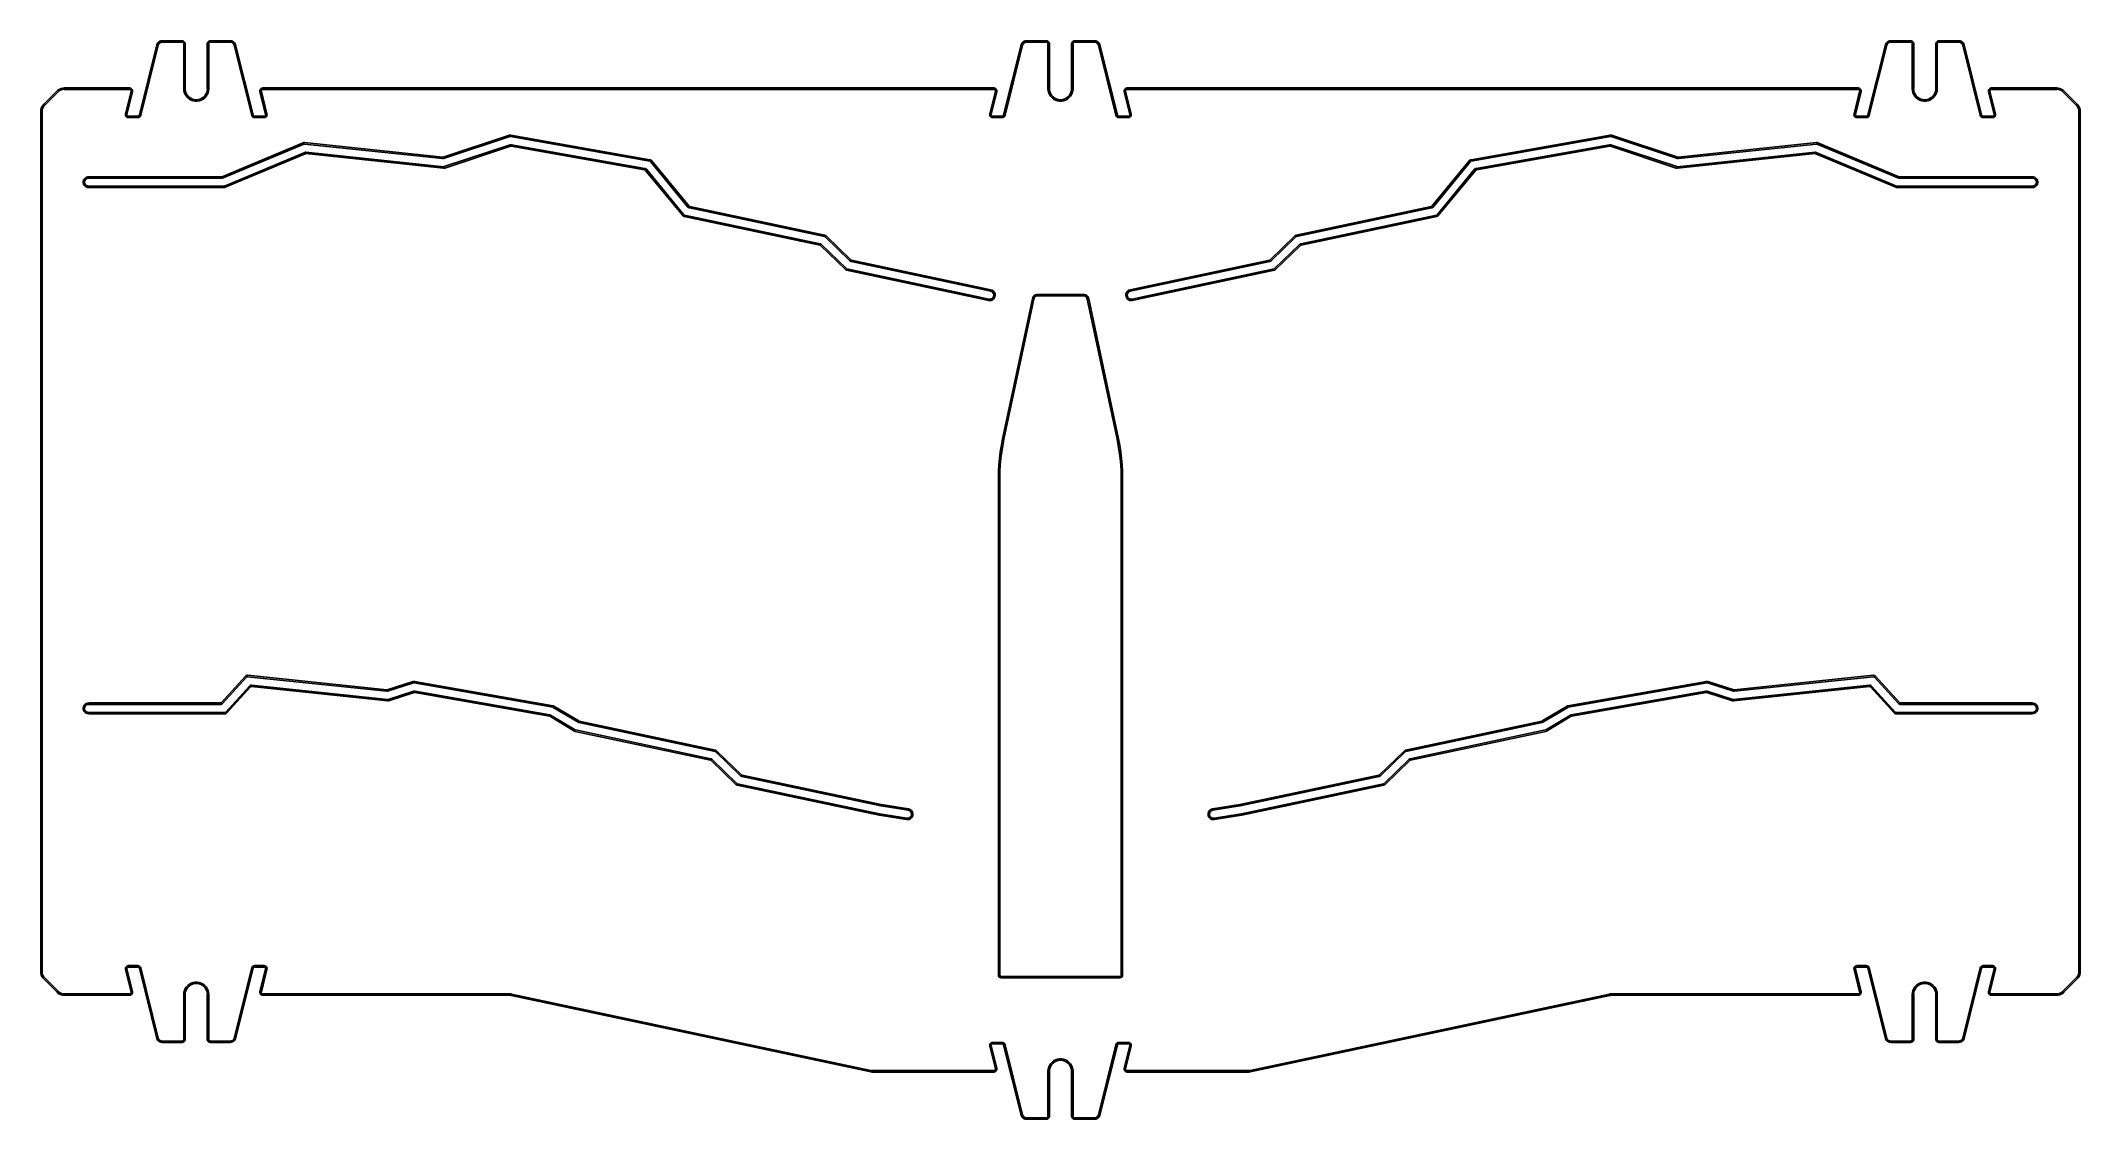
# Model space of a CAD drawing. Extents: x 1.38 to 9.89, y -6.28 to -1.77.
import ezdxf

# ---------------------------------------------------------------- set-up
doc = ezdxf.new("R2010")
doc.units = 0
doc.header["$MEASUREMENT"] = 0
doc.layers.add('BLACK', color=7, linetype='CONTINUOUS')

msp = doc.modelspace()

# ---------------------------------------------------------------- linework, layer by layer
at = {"layer": 'BLACK', "linetype": 'CONTINUOUS'}
for p, q in [((1.86632, -1.79069), (1.86806, -1.78601)), ((1.86806, -1.78601), (1.87078, -1.78183)), ((1.87078, -1.78183), (1.87435, -1.77834)), ((1.87623, -1.78437), (1.87356, -1.78794)), ((1.87435, -1.77834), (1.8786, -1.77572)), ((1.87975, -1.78162), (1.87623, -1.78437)), ((1.8786, -1.77572), (1.88332, -1.77409)), ((1.88386, -1.77989), (1.87975, -1.78162)), ((1.88332, -1.77409), (1.88828, -1.77354)), ((1.88782, -1.77937), (1.88386, -1.77989)), ((1.88828, -1.77945), (1.88782, -1.77937)), ((1.88828, -1.77354), (1.88828, -1.77354)), ((1.88828, -1.77354), (1.97134, -1.77354)), ((1.97134, -1.77945), (1.88828, -1.77945)), ((1.97134, -1.77354), (1.97529, -1.77417)), ((1.9716, -1.77937), (1.97134, -1.77945)), ((1.97403, -1.77985), (1.9716, -1.77937)), ((1.97631, -1.78137), (1.97403, -1.77985)), ((1.97529, -1.77417), (1.97886, -1.77599)), ((1.97783, -1.78365), (1.97631, -1.78137)), ((1.97829, -1.78598), (1.97783, -1.78365)), ((1.97823, -1.78634), (1.97829, -1.78598)), ((1.97823, -1.97335), (1.97823, -1.78634)), ((1.97886, -1.77599), (1.98169, -1.77882)), ((1.98169, -1.77882), (1.98351, -1.78238)), ((1.98351, -1.78238), (1.98413, -1.78634)), ((1.98413, -1.78634), (1.98413, -1.97335)), ((2.07665, -1.78634), (2.07728, -1.78238)), ((2.07665, -1.97335), (2.07665, -1.78634)), ((2.07728, -1.78238), (2.0791, -1.77882)), ((2.0791, -1.77882), (2.08193, -1.77599)), ((2.08193, -1.77599), (2.08549, -1.77417)), ((2.08296, -1.78365), (2.08248, -1.78608)), ((2.08248, -1.78608), (2.08256, -1.78634)), ((2.08256, -1.78634), (2.08256, -1.97335)), ((2.08448, -1.78137), (2.08296, -1.78365)), ((2.08676, -1.77985), (2.08448, -1.78137)), ((2.08549, -1.77417), (2.08945, -1.77354)), ((2.08909, -1.77939), (2.08676, -1.77985)), ((2.08945, -1.77945), (2.08909, -1.77939)), ((2.08945, -1.77354), (2.1725, -1.77354)), ((2.1725, -1.77945), (2.08945, -1.77945)), ((2.1725, -1.77354), (2.17747, -1.77409)), ((2.17251, -1.77945), (2.1725, -1.77945)), ((2.17282, -1.77935), (2.17251, -1.77945)), ((2.17693, -1.77989), (2.17282, -1.77935)), ((2.18104, -1.78162), (2.17693, -1.77989)), ((2.17747, -1.77409), (2.18219, -1.77572)), ((2.18456, -1.78437), (2.18104, -1.78162)), ((2.18219, -1.77572), (2.18644, -1.77834)), ((2.18723, -1.78794), (2.18456, -1.78437)), ((2.18644, -1.77834), (2.19001, -1.78183)), ((2.19001, -1.78183), (2.19273, -1.78601)), ((2.19273, -1.78601), (2.19447, -1.79069)), ((5.47262, -1.79069), (5.47436, -1.78601)), ((5.47436, -1.78601), (5.47708, -1.78183)), ((5.47708, -1.78183), (5.48065, -1.77834)), ((5.48253, -1.78437), (5.47985, -1.78794)), ((5.48065, -1.77834), (5.4849, -1.77572)), ((5.48605, -1.78162), (5.48253, -1.78437)), ((5.4849, -1.77572), (5.48962, -1.77409)), ((5.49016, -1.77989), (5.48605, -1.78162)), ((5.48962, -1.77409), (5.49458, -1.77354)), ((5.49411, -1.77937), (5.49016, -1.77989)), ((5.49458, -1.77945), (5.49411, -1.77937)), ((5.49458, -1.77354), (5.49458, -1.77354)), ((5.49458, -1.77354), (5.57764, -1.77354)), ((5.57764, -1.77945), (5.49458, -1.77945)), ((5.57764, -1.77354), (5.58159, -1.77417)), ((5.5779, -1.77937), (5.57764, -1.77945)), ((5.58033, -1.77985), (5.5779, -1.77937)), ((5.58261, -1.78137), (5.58033, -1.77985)), ((5.58159, -1.77417), (5.58516, -1.77599)), ((5.58413, -1.78365), (5.58261, -1.78137)), ((5.58459, -1.78598), (5.58413, -1.78365)), ((5.58453, -1.78634), (5.58459, -1.78598)), ((5.58453, -1.97335), (5.58453, -1.78634)), ((5.58516, -1.77599), (5.58799, -1.77882)), ((5.58799, -1.77882), (5.58981, -1.78238)), ((5.58981, -1.78238), (5.59043, -1.78634)), ((5.59043, -1.78634), (5.59043, -1.97335)), ((5.68295, -1.78634), (5.68358, -1.78238)), ((5.68295, -1.97335), (5.68295, -1.78634)), ((5.68358, -1.78238), (5.6854, -1.77882)), ((5.6854, -1.77882), (5.68823, -1.77599)), ((5.68823, -1.77599), (5.69179, -1.77417)), ((5.68926, -1.78365), (5.68877, -1.78608)), ((5.68877, -1.78608), (5.68886, -1.78634)), ((5.68886, -1.78634), (5.68886, -1.97335)), ((5.69078, -1.78137), (5.68926, -1.78365)), ((5.69306, -1.77985), (5.69078, -1.78137)), ((5.69179, -1.77417), (5.69575, -1.77354)), ((5.69539, -1.77939), (5.69306, -1.77985)), ((5.69575, -1.77945), (5.69539, -1.77939)), ((5.69575, -1.77354), (5.7788, -1.77354)), ((5.7788, -1.77945), (5.69575, -1.77945)), ((5.7788, -1.77354), (5.78377, -1.77409)), ((5.77912, -1.77935), (5.7788, -1.77945)), ((5.7788, -1.77945), (5.7788, -1.77945)), ((5.78323, -1.77989), (5.77912, -1.77935)), ((5.78734, -1.78162), (5.78323, -1.77989)), ((5.78377, -1.77409), (5.78849, -1.77572)), ((5.79086, -1.78437), (5.78734, -1.78162)), ((5.78849, -1.77572), (5.79273, -1.77834)), ((5.79353, -1.78794), (5.79086, -1.78437)), ((5.79273, -1.77834), (5.79631, -1.78183)), ((5.79631, -1.78183), (5.79903, -1.78601)), ((5.79903, -1.78601), (5.80076, -1.79069)), ((9.07892, -1.79069), (9.08066, -1.78601)), ((9.08066, -1.78601), (9.08338, -1.78183)), ((9.08338, -1.78183), (9.08695, -1.77834)), ((9.08883, -1.78437), (9.08615, -1.78794)), ((9.08695, -1.77834), (9.0912, -1.77572)), ((9.09234, -1.78162), (9.08883, -1.78437)), ((9.0912, -1.77572), (9.09592, -1.77409)), ((9.09646, -1.77989), (9.09234, -1.78162)), ((9.09592, -1.77409), (9.10088, -1.77354)), ((9.10041, -1.77937), (9.09646, -1.77989)), ((9.10088, -1.77945), (9.10041, -1.77937)), ((9.10088, -1.77354), (9.10088, -1.77354)), ((9.10088, -1.77354), (9.18394, -1.77354)), ((9.18394, -1.77945), (9.10088, -1.77945)), ((9.18394, -1.77354), (9.18789, -1.77417)), ((9.18419, -1.77937), (9.18394, -1.77945)), ((9.18663, -1.77985), (9.18419, -1.77937)), ((9.1889, -1.78137), (9.18663, -1.77985)), ((9.18789, -1.77417), (9.19146, -1.77599)), ((9.19043, -1.78365), (9.1889, -1.78137)), ((9.19089, -1.78598), (9.19043, -1.78365)), ((9.19083, -1.78634), (9.19089, -1.78598)), ((9.19083, -1.97335), (9.19083, -1.78634)), ((9.19146, -1.77599), (9.19429, -1.77882)), ((9.19429, -1.77882), (9.19611, -1.78238)), ((9.19611, -1.78238), (9.19673, -1.78634)), ((9.19673, -1.78634), (9.19673, -1.97335)), ((9.28925, -1.78634), (9.28988, -1.78238)), ((9.28925, -1.97335), (9.28925, -1.78634)), ((9.28988, -1.78238), (9.2917, -1.77882)), ((9.2917, -1.77882), (9.29453, -1.77599)), ((9.29453, -1.77599), (9.29809, -1.77417)), ((9.29556, -1.78365), (9.29507, -1.78608)), ((9.29507, -1.78608), (9.29516, -1.78634)), ((9.29516, -1.78634), (9.29516, -1.97335)), ((9.29708, -1.78137), (9.29556, -1.78365)), ((9.29936, -1.77985), (9.29708, -1.78137)), ((9.29809, -1.77417), (9.30205, -1.77354)), ((9.30169, -1.77939), (9.29936, -1.77985)), ((9.30205, -1.77945), (9.30169, -1.77939)), ((9.30205, -1.77354), (9.3851, -1.77354)), ((9.3851, -1.77945), (9.30205, -1.77945)), ((9.3851, -1.77354), (9.39006, -1.77409)), ((9.38542, -1.77935), (9.3851, -1.77945)), ((9.3851, -1.77945), (9.3851, -1.77945)), ((9.38953, -1.77989), (9.38542, -1.77935)), ((9.39364, -1.78162), (9.38953, -1.77989)), ((9.39006, -1.77409), (9.39478, -1.77572)), ((9.39716, -1.78437), (9.39364, -1.78162)), ((9.39478, -1.77572), (9.39903, -1.77834)), ((9.39983, -1.78794), (9.39716, -1.78437)), ((9.39903, -1.77834), (9.40261, -1.78183)), ((9.40261, -1.78183), (9.40533, -1.78601)), ((9.40533, -1.78601), (9.40706, -1.79069)), ((1.79317, -2.08329), (1.86632, -1.79069)), ((1.87205, -1.79212), (1.7989, -2.08472)), ((1.86632, -1.79069), (1.86632, -1.79069)), ((1.87356, -1.78794), (1.87203, -1.79179)), ((1.87203, -1.79179), (1.87205, -1.79212)), ((2.1887, -1.79165), (2.18723, -1.78794)), ((2.18874, -1.79212), (2.1887, -1.79165)), ((2.26189, -2.08472), (2.18874, -1.79212)), ((2.19447, -1.79069), (2.19447, -1.79069)), ((2.19447, -1.79069), (2.19447, -1.79069)), ((2.19447, -1.79069), (2.26761, -2.08329)), ((5.39947, -2.08329), (5.47262, -1.79069)), ((5.47835, -1.79212), (5.4052, -2.08472)), ((5.47262, -1.79069), (5.47262, -1.79069)), ((5.47985, -1.78794), (5.47833, -1.79179)), ((5.47833, -1.79179), (5.47835, -1.79212)), ((5.795, -1.79165), (5.79353, -1.78794)), ((5.79504, -1.79212), (5.795, -1.79165)), ((5.86818, -2.08472), (5.79504, -1.79212)), ((5.80076, -1.79069), (5.80077, -1.79069)), ((5.80077, -1.79069), (5.80077, -1.79069)), ((5.80077, -1.79069), (5.87391, -2.08329)), ((9.00577, -2.08329), (9.07892, -1.79069)), ((9.08465, -1.79212), (9.0115, -2.08472)), ((9.07892, -1.79069), (9.07892, -1.79069)), ((9.08615, -1.78794), (9.08463, -1.79179)), ((9.08463, -1.79179), (9.08465, -1.79212)), ((9.4013, -1.79165), (9.39983, -1.78794)), ((9.40134, -1.79212), (9.4013, -1.79165)), ((9.47448, -2.08472), (9.40134, -1.79212)), ((9.40706, -1.79069), (9.40706, -1.79069)), ((9.40706, -1.79069), (9.40706, -1.79069)), ((9.40706, -1.79069), (9.48021, -2.08329)), ((1.38985, -2.04352), (1.39417, -2.03847)), ((1.39417, -2.03847), (1.44985, -1.98279)), ((1.39417, -2.03847), (1.39417, -2.03847)), ((1.39417, -2.03847), (1.39417, -2.03847)), ((1.45402, -1.98697), (1.39834, -2.04264)), ((1.44985, -1.98279), (1.4549, -1.97848)), ((1.44985, -1.98279), (1.44985, -1.98279)), ((1.45415, -1.9867), (1.45402, -1.98697)), ((1.45402, -1.98697), (1.45402, -1.98697)), ((1.4583, -1.98316), (1.45415, -1.9867)), ((1.4549, -1.97848), (1.46056, -1.97501)), ((1.46319, -1.98017), (1.4583, -1.98316)), ((1.46056, -1.97501), (1.46669, -1.97247)), ((1.46848, -1.97797), (1.46319, -1.98017)), ((1.46669, -1.97247), (1.47315, -1.97092)), ((1.47406, -1.97664), (1.46848, -1.97797)), ((1.47315, -1.97092), (1.47977, -1.97039)), ((1.47933, -1.97622), (1.47406, -1.97664)), ((1.47977, -1.9763), (1.47933, -1.97622)), ((1.47977, -1.97039), (1.47977, -1.97039)), ((1.47977, -1.97039), (1.47977, -1.97039)), ((1.47977, -1.97039), (1.75204, -1.97039)), ((1.75204, -1.9763), (1.47977, -1.9763)), ((1.73531, -2.07851), (1.75872, -1.98486)), ((1.76445, -1.98629), (1.74104, -2.07994)), ((1.75204, -1.97039), (1.75585, -1.97098)), ((1.75227, -1.97622), (1.75204, -1.9763)), ((1.75204, -1.9763), (1.75204, -1.9763)), ((1.75453, -1.97664), (1.75227, -1.97622)), ((1.75669, -1.97795), (1.75453, -1.97664)), ((1.75585, -1.97098), (1.75932, -1.97267)), ((1.75825, -1.97994), (1.75669, -1.97795)), ((1.759, -1.98236), (1.75825, -1.97994)), ((1.75872, -1.98486), (1.75886, -1.98455)), ((1.75886, -1.98455), (1.759, -1.98236)), ((1.75932, -1.97267), (1.76212, -1.97531)), ((1.76212, -1.97531), (1.76401, -1.97868)), ((1.76401, -1.97868), (1.76481, -1.98245)), ((1.76481, -1.98245), (1.76445, -1.98629)), ((1.76445, -1.98629), (1.76445, -1.98629)), ((1.97894, -1.98193), (1.97823, -1.97335)), ((1.98105, -1.99028), (1.97894, -1.98193)), ((1.98452, -1.99817), (1.98105, -1.99028)), ((1.98413, -1.97335), (1.98402, -1.97402)), ((1.98402, -1.97402), (1.98466, -1.98141)), ((1.98923, -2.00539), (1.98452, -1.99817)), ((1.98466, -1.98141), (1.98676, -1.98923)), ((1.98676, -1.98923), (1.99018, -1.99656)), ((1.99506, -2.01173), (1.98923, -2.00539)), ((1.99018, -1.99656), (1.99482, -2.0032)), ((1.99482, -2.0032), (2.00054, -2.00892)), ((2.00186, -2.01702), (1.99506, -2.01173)), ((2.00054, -2.00892), (2.00718, -2.01356)), ((2.00944, -2.02112), (2.00186, -2.01702)), ((2.00718, -2.01356), (2.01451, -2.01698)), ((2.01759, -2.02392), (2.00944, -2.02112)), ((2.01451, -2.01698), (2.02233, -2.01908)), ((2.02609, -2.02533), (2.01759, -2.02392)), ((2.02233, -2.01908), (2.03039, -2.01978)), ((2.0347, -2.02533), (2.02609, -2.02533)), ((2.03039, -2.01978), (2.03846, -2.01908)), ((2.0432, -2.02392), (2.0347, -2.02533)), ((2.03846, -2.01908), (2.04628, -2.01698)), ((2.05135, -2.02112), (2.0432, -2.02392)), ((2.04628, -2.01698), (2.05361, -2.01356)), ((2.05893, -2.01702), (2.05135, -2.02112)), ((2.05361, -2.01356), (2.06024, -2.00892)), ((2.06572, -2.01173), (2.05893, -2.01702)), ((2.06024, -2.00892), (2.06597, -2.0032)), ((2.07156, -2.00539), (2.06572, -2.01173)), ((2.06597, -2.0032), (2.07061, -1.99656)), ((2.07061, -1.99656), (2.07403, -1.98923)), ((2.07627, -1.99817), (2.07156, -2.00539)), ((2.07403, -1.98923), (2.07612, -1.98141)), ((2.07612, -1.98141), (2.07679, -1.97377)), ((2.07973, -1.99028), (2.07627, -1.99817)), ((2.07679, -1.97377), (2.07665, -1.97335)), ((2.08185, -1.98193), (2.07973, -1.99028)), ((2.08256, -1.97335), (2.08185, -1.98193)), ((2.29597, -1.98245), (2.29677, -1.97868)), ((2.29633, -1.98629), (2.29597, -1.98245)), ((2.31975, -2.07994), (2.29633, -1.98629)), ((2.29677, -1.97868), (2.29866, -1.97531)), ((2.29866, -1.97531), (2.30147, -1.97267)), ((2.30147, -1.97267), (2.30493, -1.97097)), ((2.30254, -1.97994), (2.30179, -1.98236)), ((2.30179, -1.98236), (2.30193, -1.98465)), ((2.30193, -1.98465), (2.30206, -1.98486)), ((2.30206, -1.98486), (2.32548, -2.07851)), ((2.30409, -1.97795), (2.30254, -1.97994)), ((2.30626, -1.97664), (2.30409, -1.97795)), ((2.30493, -1.97097), (2.30875, -1.97039)), ((2.30842, -1.97624), (2.30626, -1.97664)), ((2.30875, -1.9763), (2.30842, -1.97624)), ((2.30875, -1.97039), (2.30875, -1.97039)), ((2.30875, -1.97039), (5.35834, -1.97039)), ((5.35834, -1.9763), (2.30875, -1.9763)), ((5.34161, -2.07851), (5.36502, -1.98486)), ((5.37075, -1.98629), (5.34734, -2.07994)), ((5.35834, -1.97039), (5.36215, -1.97098)), ((5.35857, -1.97622), (5.35834, -1.9763)), ((5.35834, -1.9763), (5.35834, -1.9763)), ((5.36083, -1.97664), (5.35857, -1.97622)), ((5.36299, -1.97795), (5.36083, -1.97664)), ((5.36215, -1.97098), (5.36562, -1.97267)), ((5.36455, -1.97994), (5.36299, -1.97795)), ((5.3653, -1.98236), (5.36455, -1.97994)), ((5.36502, -1.98486), (5.36516, -1.98455)), ((5.36516, -1.98455), (5.3653, -1.98236)), ((5.36562, -1.97267), (5.36842, -1.97531)), ((5.36842, -1.97531), (5.37031, -1.97868)), ((5.37031, -1.97868), (5.37111, -1.98245)), ((5.37111, -1.98245), (5.37075, -1.98629)), ((5.37075, -1.98629), (5.37075, -1.98629)), ((5.58524, -1.98193), (5.58453, -1.97335)), ((5.58735, -1.99028), (5.58524, -1.98193)), ((5.59081, -1.99817), (5.58735, -1.99028)), ((5.59043, -1.97335), (5.59031, -1.97402)), ((5.59031, -1.97402), (5.59096, -1.98141)), ((5.59553, -2.00539), (5.59081, -1.99817)), ((5.59096, -1.98141), (5.59306, -1.98923)), ((5.59306, -1.98923), (5.59648, -1.99656)), ((5.60136, -2.01173), (5.59553, -2.00539)), ((5.59648, -1.99656), (5.60112, -2.0032)), ((5.60112, -2.0032), (5.60684, -2.00892)), ((5.60816, -2.01702), (5.60136, -2.01173)), ((5.60684, -2.00892), (5.61347, -2.01356)), ((5.61574, -2.02112), (5.60816, -2.01702)), ((5.61347, -2.01356), (5.62081, -2.01698)), ((5.62389, -2.02392), (5.61574, -2.02112)), ((5.62081, -2.01698), (5.62863, -2.01908)), ((5.63239, -2.02533), (5.62389, -2.02392)), ((5.62863, -2.01908), (5.63669, -2.01978)), ((5.641, -2.02533), (5.63239, -2.02533)), ((5.63669, -2.01978), (5.64476, -2.01908)), ((5.6495, -2.02392), (5.641, -2.02533)), ((5.64476, -2.01908), (5.65258, -2.01698)), ((5.65765, -2.02112), (5.6495, -2.02392)), ((5.65258, -2.01698), (5.65991, -2.01356)), ((5.66522, -2.01702), (5.65765, -2.02112)), ((5.65991, -2.01356), (5.66654, -2.00892)), ((5.67202, -2.01173), (5.66522, -2.01702)), ((5.66654, -2.00892), (5.67227, -2.0032)), ((5.67786, -2.00539), (5.67202, -2.01173)), ((5.67227, -2.0032), (5.67691, -1.99656)), ((5.67691, -1.99656), (5.68033, -1.98923)), ((5.68257, -1.99817), (5.67786, -2.00539)), ((5.68033, -1.98923), (5.68242, -1.98141)), ((5.68242, -1.98141), (5.68309, -1.97377)), ((5.68603, -1.99028), (5.68257, -1.99817)), ((5.68309, -1.97377), (5.68295, -1.97335)), ((5.68815, -1.98193), (5.68603, -1.99028)), ((5.68886, -1.97335), (5.68815, -1.98193)), ((5.90227, -1.98245), (5.90307, -1.97868)), ((5.90263, -1.98629), (5.90227, -1.98245)), ((5.92605, -2.07994), (5.90263, -1.98629)), ((5.90307, -1.97868), (5.90496, -1.97531)), ((5.90496, -1.97531), (5.90777, -1.97267)), ((5.90777, -1.97267), (5.91123, -1.97097)), ((5.90883, -1.97994), (5.90809, -1.98236)), ((5.90809, -1.98236), (5.90823, -1.98465)), ((5.90823, -1.98465), (5.90836, -1.98486)), ((5.90836, -1.98486), (5.93178, -2.07851)), ((5.91039, -1.97795), (5.90883, -1.97994)), ((5.91256, -1.97664), (5.91039, -1.97795)), ((5.91123, -1.97097), (5.91505, -1.97039)), ((5.91471, -1.97624), (5.91256, -1.97664)), ((5.91505, -1.9763), (5.91471, -1.97624)), ((5.91505, -1.97039), (5.91505, -1.97039)), ((5.91505, -1.97039), (8.96464, -1.97039)), ((8.96464, -1.9763), (5.91505, -1.9763)), ((8.94791, -2.07851), (8.97132, -1.98486)), ((8.97705, -1.98629), (8.95364, -2.07994)), ((8.96464, -1.97039), (8.96845, -1.97098)), ((8.96487, -1.97622), (8.96464, -1.9763)), ((8.96464, -1.9763), (8.96464, -1.9763)), ((8.96713, -1.97664), (8.96487, -1.97622)), ((8.96929, -1.97795), (8.96713, -1.97664)), ((8.96845, -1.97098), (8.97192, -1.97267)), ((8.97085, -1.97994), (8.96929, -1.97795)), ((8.9716, -1.98236), (8.97085, -1.97994)), ((8.97132, -1.98486), (8.97146, -1.98455)), ((8.97146, -1.98455), (8.9716, -1.98236)), ((8.97192, -1.97267), (8.97472, -1.97531)), ((8.97472, -1.97531), (8.97661, -1.97868)), ((8.97661, -1.97868), (8.97741, -1.98245)), ((8.97741, -1.98245), (8.97705, -1.98629)), ((8.97705, -1.98629), (8.97705, -1.98629)), ((9.19154, -1.98193), (9.19083, -1.97335)), ((9.19365, -1.99028), (9.19154, -1.98193)), ((9.19711, -1.99817), (9.19365, -1.99028)), ((9.19673, -1.97335), (9.19661, -1.97402)), ((9.19661, -1.97402), (9.19726, -1.98141)), ((9.20183, -2.00539), (9.19711, -1.99817)), ((9.19726, -1.98141), (9.19936, -1.98923)), ((9.19936, -1.98923), (9.20278, -1.99656)), ((9.20766, -2.01173), (9.20183, -2.00539)), ((9.20278, -1.99656), (9.20742, -2.0032)), ((9.20742, -2.0032), (9.21314, -2.00892)), ((9.21446, -2.01702), (9.20766, -2.01173)), ((9.21314, -2.00892), (9.21977, -2.01356)), ((9.22204, -2.02112), (9.21446, -2.01702)), ((9.21977, -2.01356), (9.22711, -2.01698)), ((9.23019, -2.02392), (9.22204, -2.02112)), ((9.22711, -2.01698), (9.23493, -2.01908)), ((9.23868, -2.02533), (9.23019, -2.02392)), ((9.23493, -2.01908), (9.24299, -2.01978)), ((9.2473, -2.02533), (9.23868, -2.02533)), ((9.24299, -2.01978), (9.25106, -2.01908)), ((9.2558, -2.02392), (9.2473, -2.02533)), ((9.25106, -2.01908), (9.25887, -2.01698)), ((9.26395, -2.02112), (9.2558, -2.02392)), ((9.25887, -2.01698), (9.26621, -2.01356)), ((9.27152, -2.01702), (9.26395, -2.02112)), ((9.26621, -2.01356), (9.27284, -2.00892)), ((9.27832, -2.01173), (9.27152, -2.01702)), ((9.27284, -2.00892), (9.27856, -2.0032)), ((9.28416, -2.00539), (9.27832, -2.01173)), ((9.27856, -2.0032), (9.28321, -1.99656)), ((9.28321, -1.99656), (9.28663, -1.98923)), ((9.28887, -1.99817), (9.28416, -2.00539)), ((9.28663, -1.98923), (9.28872, -1.98141)), ((9.28872, -1.98141), (9.28939, -1.97377)), ((9.29233, -1.99028), (9.28887, -1.99817)), ((9.28939, -1.97377), (9.28925, -1.97335)), ((9.29445, -1.98193), (9.29233, -1.99028)), ((9.29516, -1.97335), (9.29445, -1.98193)), ((9.50857, -1.98245), (9.50937, -1.97868)), ((9.50893, -1.98629), (9.50857, -1.98245)), ((9.53235, -2.07994), (9.50893, -1.98629)), ((9.50937, -1.97868), (9.51126, -1.97531)), ((9.51126, -1.97531), (9.51407, -1.97267)), ((9.51407, -1.97267), (9.51753, -1.97097)), ((9.51513, -1.97994), (9.51439, -1.98236)), ((9.51439, -1.98236), (9.51453, -1.98465)), ((9.51453, -1.98465), (9.51466, -1.98486)), ((9.51466, -1.98486), (9.53807, -2.07851)), ((9.51669, -1.97795), (9.51513, -1.97994)), ((9.51886, -1.97664), (9.51669, -1.97795)), ((9.51753, -1.97097), (9.52135, -1.97039)), ((9.52101, -1.97624), (9.51886, -1.97664)), ((9.52135, -1.9763), (9.52101, -1.97624)), ((9.52135, -1.97039), (9.52135, -1.97039)), ((9.52135, -1.97039), (9.79361, -1.97039)), ((9.79361, -1.9763), (9.52135, -1.9763)), ((9.79361, -1.97039), (9.80023, -1.97091)), ((9.79389, -1.97621), (9.79361, -1.9763)), ((9.79933, -1.97664), (9.79389, -1.97621)), ((9.8049, -1.97797), (9.79933, -1.97664)), ((9.80023, -1.97091), (9.80669, -1.97246)), ((9.8102, -1.98017), (9.8049, -1.97797)), ((9.80669, -1.97246), (9.81283, -1.97501)), ((9.81509, -1.98316), (9.8102, -1.98017)), ((9.81283, -1.97501), (9.81849, -1.97848)), ((9.81911, -1.9866), (9.81509, -1.98316)), ((9.81849, -1.97848), (9.82354, -1.98279)), ((9.81936, -1.98697), (9.81911, -1.9866)), ((9.87504, -2.04264), (9.81936, -1.98697)), ((9.82354, -1.98279), (9.82354, -1.98279)), ((9.82354, -1.98279), (9.82354, -1.98279)), ((9.82354, -1.98279), (9.87922, -2.03847)), ((9.87922, -2.03847), (9.87922, -2.03847)), ((9.87922, -2.03847), (9.88353, -2.04352)), ((1.38177, -2.06839), (1.38229, -2.06177)), ((1.38177, -5.65994), (1.38177, -2.06839)), ((1.38229, -2.06177), (1.38384, -2.05532)), ((1.38384, -2.05532), (1.38638, -2.04918)), ((1.38638, -2.04918), (1.38985, -2.04352)), ((1.38801, -2.06268), (1.38759, -2.06812)), ((1.38759, -2.06812), (1.38768, -2.06839)), ((1.38768, -2.06839), (1.38768, -5.65994)), ((1.38935, -2.05711), (1.38801, -2.06268)), ((1.39155, -2.05181), (1.38935, -2.05711)), ((1.39454, -2.04692), (1.39155, -2.05181)), ((1.39797, -2.0429), (1.39454, -2.04692)), ((1.39834, -2.04264), (1.39797, -2.0429)), ((1.73495, -2.08235), (1.73531, -2.07851)), ((1.73575, -2.08612), (1.73495, -2.08235)), ((1.73531, -2.07851), (1.73531, -2.07851)), ((1.73764, -2.08949), (1.73575, -2.08612)), ((1.74044, -2.09214), (1.73764, -2.08949)), ((1.74391, -2.09383), (1.74044, -2.09214)), ((1.7409, -2.08025), (1.74076, -2.08244)), ((1.74076, -2.08244), (1.74151, -2.08486)), ((1.74104, -2.07994), (1.7409, -2.08025)), ((1.74151, -2.08486), (1.74307, -2.08685)), ((1.74307, -2.08685), (1.74523, -2.08817)), ((1.74772, -2.09441), (1.74391, -2.09383)), ((1.74523, -2.08817), (1.74749, -2.08858)), ((1.74749, -2.08858), (1.74772, -2.0885)), ((1.74772, -2.0885), (1.74772, -2.0885)), ((1.74772, -2.0885), (1.78649, -2.0885)), ((1.78649, -2.09441), (1.74772, -2.09441)), ((1.78649, -2.0885), (1.78677, -2.08855)), ((1.78984, -2.09396), (1.78649, -2.09441)), ((1.78649, -2.09441), (1.78649, -2.09441)), ((1.78677, -2.08855), (1.78876, -2.08822)), ((1.78876, -2.08822), (1.79079, -2.08712)), ((1.79296, -2.09265), (1.78984, -2.09396)), ((1.79079, -2.08712), (1.79234, -2.08542)), ((1.79234, -2.08542), (1.79319, -2.08349)), ((1.79563, -2.09057), (1.79296, -2.09265)), ((1.79319, -2.08349), (1.79317, -2.08329)), ((1.79765, -2.08786), (1.79563, -2.09057)), ((1.7989, -2.08472), (1.79765, -2.08786)), ((2.26313, -2.08786), (2.26189, -2.08472)), ((2.26189, -2.08472), (2.26189, -2.08472)), ((2.26516, -2.09057), (2.26313, -2.08786)), ((2.26783, -2.09265), (2.26516, -2.09057)), ((2.26761, -2.08329), (2.26763, -2.08357)), ((2.26763, -2.08357), (2.26844, -2.08542)), ((2.27095, -2.09396), (2.26783, -2.09265)), ((2.26844, -2.08542), (2.27, -2.08712)), ((2.27, -2.08712), (2.27203, -2.08822)), ((2.2743, -2.09441), (2.27095, -2.09396)), ((2.27203, -2.08822), (2.27411, -2.08857)), ((2.27411, -2.08857), (2.2743, -2.0885)), ((2.2743, -2.0885), (2.2743, -2.0885)), ((2.2743, -2.0885), (2.31306, -2.0885)), ((2.31306, -2.09441), (2.2743, -2.09441)), ((2.31306, -2.0885), (2.3134, -2.08856)), ((2.31688, -2.09383), (2.31306, -2.09441)), ((2.31306, -2.09441), (2.31306, -2.09441)), ((2.3134, -2.08856), (2.31555, -2.08817)), ((2.31555, -2.08817), (2.31772, -2.08685)), ((2.32034, -2.09214), (2.31688, -2.09383)), ((2.31772, -2.08685), (2.31928, -2.08486)), ((2.31928, -2.08486), (2.32002, -2.08244)), ((2.31988, -2.08015), (2.31975, -2.07994)), ((2.32002, -2.08244), (2.31988, -2.08015)), ((2.32315, -2.08949), (2.32034, -2.09214)), ((2.32504, -2.08613), (2.32315, -2.08949)), ((2.32584, -2.08235), (2.32504, -2.08613)), ((2.32548, -2.07851), (2.32584, -2.08235)), ((5.34125, -2.08235), (5.34161, -2.07851)), ((5.34205, -2.08612), (5.34125, -2.08235)), ((5.34161, -2.07851), (5.34161, -2.07851)), ((5.34394, -2.08949), (5.34205, -2.08612)), ((5.34674, -2.09214), (5.34394, -2.08949)), ((5.35021, -2.09383), (5.34674, -2.09214)), ((5.3472, -2.08025), (5.34706, -2.08244)), ((5.34706, -2.08244), (5.34781, -2.08486)), ((5.34734, -2.07994), (5.3472, -2.08025)), ((5.34781, -2.08486), (5.34937, -2.08685)), ((5.34937, -2.08685), (5.35153, -2.08817)), ((5.35402, -2.09441), (5.35021, -2.09383)), ((5.35153, -2.08817), (5.35379, -2.08858)), ((5.35379, -2.08858), (5.35402, -2.0885)), ((5.35402, -2.0885), (5.35402, -2.0885)), ((5.35402, -2.0885), (5.39279, -2.0885)), ((5.39279, -2.09441), (5.35402, -2.09441)), ((5.39279, -2.0885), (5.39307, -2.08855)), ((5.39614, -2.09396), (5.39279, -2.09441)), ((5.39279, -2.09441), (5.39279, -2.09441)), ((5.39307, -2.08855), (5.39506, -2.08822)), ((5.39506, -2.08822), (5.39709, -2.08712)), ((5.39926, -2.09265), (5.39614, -2.09396)), ((5.39709, -2.08712), (5.39864, -2.08542)), ((5.39864, -2.08542), (5.39949, -2.08349)), ((5.40193, -2.09057), (5.39926, -2.09265)), ((5.39949, -2.08349), (5.39947, -2.08329)), ((5.40395, -2.08786), (5.40193, -2.09057)), ((5.4052, -2.08472), (5.40395, -2.08786)), ((5.86819, -2.08472), (5.86818, -2.08472)), ((5.86943, -2.08786), (5.86819, -2.08472)), ((5.87146, -2.09057), (5.86943, -2.08786)), ((5.87413, -2.09265), (5.87146, -2.09057)), ((5.87391, -2.08329), (5.87393, -2.08357)), ((5.87393, -2.08357), (5.87474, -2.08542)), ((5.87724, -2.09396), (5.87413, -2.09265)), ((5.87474, -2.08542), (5.8763, -2.08712)), ((5.8763, -2.08712), (5.87833, -2.08822)), ((5.8806, -2.09441), (5.87724, -2.09396)), ((5.87833, -2.08822), (5.8804, -2.08857)), ((5.8804, -2.08857), (5.8806, -2.0885)), ((5.8806, -2.0885), (5.8806, -2.0885)), ((5.8806, -2.0885), (5.91936, -2.0885)), ((5.91936, -2.09441), (5.8806, -2.09441)), ((5.91936, -2.0885), (5.91969, -2.08856)), ((5.92318, -2.09383), (5.91936, -2.09441)), ((5.91936, -2.09441), (5.91936, -2.09441)), ((5.91969, -2.08856), (5.92185, -2.08817)), ((5.92185, -2.08817), (5.92402, -2.08685)), ((5.92664, -2.09214), (5.92318, -2.09383)), ((5.92402, -2.08685), (5.92558, -2.08486)), ((5.92558, -2.08486), (5.92632, -2.08244)), ((5.92618, -2.08015), (5.92605, -2.07994)), ((5.92632, -2.08244), (5.92618, -2.08015)), ((5.92945, -2.08949), (5.92664, -2.09214)), ((5.93134, -2.08613), (5.92945, -2.08949)), ((5.93214, -2.08235), (5.93134, -2.08613)), ((5.93178, -2.07851), (5.93214, -2.08235)), ((8.94755, -2.08235), (8.94791, -2.07851)), ((8.94835, -2.08612), (8.94755, -2.08235)), ((8.94791, -2.07851), (8.94791, -2.07851)), ((8.95024, -2.08949), (8.94835, -2.08612)), ((8.95304, -2.09214), (8.95024, -2.08949)), ((8.95651, -2.09383), (8.95304, -2.09214)), ((8.9535, -2.08025), (8.95336, -2.08244)), ((8.95336, -2.08244), (8.95411, -2.08486)), ((8.95364, -2.07994), (8.9535, -2.08025)), ((8.95411, -2.08486), (8.95567, -2.08685)), ((8.95567, -2.08685), (8.95783, -2.08817)), ((8.96032, -2.09441), (8.95651, -2.09383)), ((8.95783, -2.08817), (8.96009, -2.08858)), ((8.96009, -2.08858), (8.96032, -2.0885)), ((8.96032, -2.0885), (8.96032, -2.0885)), ((8.96032, -2.0885), (8.99909, -2.0885)), ((8.99909, -2.09441), (8.96032, -2.09441)), ((8.99909, -2.0885), (8.99936, -2.08855)), ((9.00244, -2.09396), (8.99909, -2.09441)), ((8.99909, -2.09441), (8.99909, -2.09441)), ((8.99936, -2.08855), (9.00136, -2.08822)), ((9.00136, -2.08822), (9.00339, -2.08712)), ((9.00556, -2.09265), (9.00244, -2.09396)), ((9.00339, -2.08712), (9.00494, -2.08542)), ((9.00494, -2.08542), (9.00578, -2.08349)), ((9.00823, -2.09057), (9.00556, -2.09265)), ((9.00578, -2.08349), (9.00577, -2.08329)), ((9.01025, -2.08786), (9.00823, -2.09057)), ((9.0115, -2.08472), (9.01025, -2.08786)), ((9.47573, -2.08786), (9.47448, -2.08472)), ((9.47448, -2.08472), (9.47448, -2.08472)), ((9.47776, -2.09057), (9.47573, -2.08786)), ((9.48043, -2.09265), (9.47776, -2.09057)), ((9.48021, -2.08329), (9.48023, -2.08357)), ((9.48023, -2.08357), (9.48104, -2.08542)), ((9.48354, -2.09396), (9.48043, -2.09265)), ((9.48104, -2.08542), (9.4826, -2.08712)), ((9.4826, -2.08712), (9.48462, -2.08822)), ((9.4869, -2.09441), (9.48354, -2.09396)), ((9.48462, -2.08822), (9.4867, -2.08857)), ((9.4867, -2.08857), (9.4869, -2.0885)), ((9.4869, -2.0885), (9.4869, -2.0885)), ((9.4869, -2.0885), (9.52566, -2.0885)), ((9.52566, -2.09441), (9.4869, -2.09441)), ((9.52566, -2.0885), (9.52599, -2.08856)), ((9.52948, -2.09383), (9.52566, -2.09441)), ((9.52566, -2.09441), (9.52566, -2.09441)), ((9.52599, -2.08856), (9.52815, -2.08817)), ((9.52815, -2.08817), (9.53032, -2.08685)), ((9.53294, -2.09214), (9.52948, -2.09383)), ((9.53032, -2.08685), (9.53187, -2.08486)), ((9.53187, -2.08486), (9.53262, -2.08244)), ((9.53248, -2.08015), (9.53235, -2.07994)), ((9.53262, -2.08244), (9.53248, -2.08015)), ((9.53575, -2.08949), (9.53294, -2.09214)), ((9.53764, -2.08613), (9.53575, -2.08949)), ((9.53844, -2.08235), (9.53764, -2.08613)), ((9.53807, -2.07851), (9.53844, -2.08235)), ((9.8753, -2.04278), (9.87504, -2.04264)), ((9.87504, -2.04264), (9.87504, -2.04264)), ((9.87884, -2.04692), (9.8753, -2.04278)), ((9.88184, -2.05181), (9.87884, -2.04692)), ((9.88403, -2.05711), (9.88184, -2.05181)), ((9.88353, -2.04352), (9.887, -2.04918)), ((9.88537, -2.06268), (9.88403, -2.05711)), ((9.88579, -2.06795), (9.88537, -2.06268)), ((9.88571, -2.06839), (9.88579, -2.06795)), ((9.88571, -5.65994), (9.88571, -2.06839)), ((9.887, -2.04918), (9.88954, -2.05532)), ((9.88954, -2.05532), (9.89109, -2.06177)), ((9.89109, -2.06177), (9.89161, -2.06839)), ((9.89161, -2.06839), (9.89161, -2.06839)), ((9.89161, -2.06839), (9.89161, -2.06839)), ((9.89161, -2.06839), (9.89161, -5.65994)), ((2.14092, -2.34042), (2.47696, -2.19939)), ((2.47924, -2.20484), (2.14321, -2.34587)), ((2.47696, -2.19939), (2.47868, -2.19884)), ((2.47696, -2.19939), (2.47696, -2.19939)), ((2.47696, -2.19939), (2.47696, -2.19939)), ((2.47696, -2.19939), (2.47696, -2.19939)), ((2.47696, -2.19939), (2.47696, -2.19939)), ((2.47868, -2.19884), (2.48047, -2.19857)), ((2.47928, -2.20481), (2.47924, -2.20484)), ((2.47924, -2.20484), (2.47924, -2.20484)), ((2.47924, -2.20484), (2.47924, -2.20484)), ((2.48002, -2.20457), (2.47928, -2.20481)), ((2.48084, -2.20445), (2.48002, -2.20457)), ((2.48047, -2.19857), (2.48228, -2.19861)), ((2.4816, -2.20446), (2.48084, -2.20445)), ((2.48166, -2.20448), (2.4816, -2.20446)), ((3.05828, -2.26509), (2.48166, -2.20448)), ((2.48228, -2.19861), (2.48228, -2.19861)), ((2.48228, -2.19861), (2.48228, -2.19861)), ((2.48228, -2.19861), (2.48228, -2.19861)), ((2.48228, -2.19861), (3.05889, -2.25921)), ((3.06095, -2.25899), (3.33717, -2.16801)), ((3.33902, -2.17362), (3.06279, -2.2646)), ((3.06524, -2.29903), (3.34009, -2.2085)), ((3.33717, -2.16801), (3.3389, -2.1676)), ((3.33717, -2.16801), (3.33717, -2.16801)), ((3.33717, -2.16801), (3.33717, -2.16801)), ((3.33717, -2.16801), (3.33717, -2.16801)), ((3.3389, -2.1676), (3.34067, -2.16747)), ((3.33906, -2.1736), (3.33902, -2.17362)), ((3.33902, -2.17362), (3.33902, -2.17362)), ((3.3398, -2.17342), (3.33906, -2.1736)), ((3.34061, -2.17336), (3.3398, -2.17342)), ((3.34009, -2.2085), (3.34181, -2.20809)), ((3.34009, -2.2085), (3.34009, -2.2085)), ((3.34009, -2.2085), (3.34009, -2.2085)), ((3.34136, -2.17343), (3.34061, -2.17336)), ((3.34067, -2.16747), (3.34244, -2.16763)), ((3.34141, -2.17345), (3.34136, -2.17343)), ((3.92245, -2.2759), (3.34141, -2.17345)), ((3.34141, -2.17345), (3.34141, -2.17345)), ((3.34141, -2.17345), (3.34141, -2.17345)), ((3.34141, -2.17345), (3.34141, -2.17345)), ((3.34181, -2.20809), (3.34359, -2.20796)), ((3.34244, -2.16763), (3.34244, -2.16763)), ((3.34244, -2.16763), (3.92348, -2.27009)), ((3.34359, -2.20796), (3.34535, -2.20812)), ((3.34535, -2.20812), (3.34535, -2.20812)), ((3.34535, -2.20812), (3.90235, -2.30634)), ((7.34991, -2.27009), (7.93095, -2.16763)), ((7.93197, -2.17345), (7.35093, -2.2759)), ((7.37103, -2.30634), (7.92803, -2.20812)), ((7.92803, -2.20812), (7.9298, -2.20796)), ((7.92803, -2.20812), (7.92803, -2.20812)), ((7.9298, -2.20796), (7.93157, -2.20809)), ((7.93095, -2.16763), (7.93271, -2.16747)), ((7.93095, -2.16763), (7.93095, -2.16763)), ((7.93157, -2.20809), (7.9333, -2.2085)), ((7.93201, -2.17343), (7.93197, -2.17345)), ((7.93197, -2.17345), (7.93197, -2.17345)), ((7.93197, -2.17345), (7.93197, -2.17345)), ((7.93278, -2.17336), (7.93201, -2.17343)), ((7.93271, -2.16747), (7.93449, -2.1676)), ((7.93358, -2.17341), (7.93278, -2.17336)), ((7.9333, -2.2085), (7.9333, -2.2085)), ((7.9333, -2.2085), (7.9333, -2.2085)), ((7.9333, -2.2085), (7.9333, -2.2085)), ((7.9333, -2.2085), (8.20815, -2.29903)), ((7.9343, -2.17359), (7.93358, -2.17341)), ((7.93436, -2.17362), (7.9343, -2.17359)), ((8.21059, -2.2646), (7.93436, -2.17362)), ((7.93449, -2.1676), (7.93621, -2.16801)), ((7.93621, -2.16801), (7.93621, -2.16801)), ((7.93621, -2.16801), (7.93621, -2.16801)), ((7.93621, -2.16801), (7.93621, -2.16801)), ((7.93621, -2.16801), (7.93621, -2.16801)), ((7.93621, -2.16801), (8.21244, -2.25899)), ((8.21449, -2.25921), (8.79111, -2.19861)), ((8.79172, -2.20448), (8.21511, -2.26509)), ((8.79111, -2.19861), (8.79292, -2.19857)), ((8.79111, -2.19861), (8.79111, -2.19861)), ((8.79111, -2.19861), (8.79111, -2.19861)), ((8.79173, -2.20448), (8.79172, -2.20448)), ((8.79172, -2.20448), (8.79172, -2.20448)), ((8.79176, -2.20447), (8.79173, -2.20448)), ((8.79255, -2.20445), (8.79176, -2.20447)), ((8.79336, -2.20457), (8.79255, -2.20445)), ((8.79292, -2.19857), (8.79471, -2.19884)), ((8.79409, -2.20481), (8.79336, -2.20457)), ((8.79414, -2.20484), (8.79409, -2.20481)), ((9.13018, -2.34587), (8.79414, -2.20484)), ((8.79414, -2.20484), (8.79414, -2.20484)), ((8.79414, -2.20484), (8.79414, -2.20484)), ((8.79414, -2.20484), (8.79414, -2.20484)), ((8.79471, -2.19884), (8.79642, -2.19939)), ((8.79642, -2.19939), (8.79643, -2.19939)), ((8.79643, -2.19939), (8.79643, -2.19939)), ((8.79643, -2.19939), (8.79643, -2.19939)), ((8.79643, -2.19939), (8.79643, -2.19939)), ((8.79643, -2.19939), (9.13246, -2.34042)), ((2.14885, -2.37979), (2.48288, -2.2396)), ((2.48517, -2.24505), (2.15113, -2.38524)), ((2.48288, -2.2396), (2.4846, -2.23905)), ((2.48288, -2.2396), (2.48288, -2.2396)), ((2.4846, -2.23905), (2.4864, -2.23878)), ((2.4852, -2.24502), (2.48517, -2.24505)), ((2.48517, -2.24505), (2.48517, -2.24505)), ((2.48517, -2.24505), (2.48517, -2.24505)), ((2.48595, -2.24478), (2.4852, -2.24502)), ((2.48676, -2.24466), (2.48595, -2.24478)), ((2.4864, -2.23878), (2.4882, -2.23882)), ((2.48752, -2.24467), (2.48676, -2.24466)), ((2.48759, -2.24469), (2.48752, -2.24467)), ((3.06257, -2.30513), (2.48759, -2.24469)), ((2.4882, -2.23882), (2.4882, -2.23882)), ((2.4882, -2.23882), (2.4882, -2.23882)), ((2.4882, -2.23882), (2.48821, -2.23882)), ((2.48821, -2.23882), (3.06318, -2.29925)), ((3.0598, -2.26514), (3.05828, -2.26509)), ((3.05828, -2.26509), (3.05828, -2.26509)), ((3.05828, -2.26509), (3.05828, -2.26509)), ((3.05828, -2.26509), (3.05828, -2.26509)), ((3.05889, -2.25921), (3.05889, -2.25921)), ((3.05889, -2.25921), (3.05889, -2.25921)), ((3.05889, -2.25921), (3.05889, -2.25922)), ((3.05889, -2.25922), (3.05894, -2.25923)), ((3.05894, -2.25923), (3.05959, -2.25925)), ((3.05959, -2.25925), (3.06028, -2.25918)), ((3.06132, -2.26498), (3.0598, -2.26514)), ((3.06028, -2.25918), (3.06092, -2.25901)), ((3.06092, -2.25901), (3.06094, -2.259)), ((3.06094, -2.259), (3.06095, -2.25899)), ((3.06279, -2.2646), (3.06132, -2.26498)), ((3.06279, -2.2646), (3.06279, -2.2646)), ((3.06279, -2.2646), (3.06279, -2.2646)), ((3.34193, -2.21411), (3.06708, -2.30464)), ((3.34194, -2.21411), (3.34193, -2.21411)), ((3.34197, -2.21409), (3.34194, -2.21411)), ((3.34272, -2.21391), (3.34197, -2.21409)), ((3.34352, -2.21385), (3.34272, -2.21391)), ((3.34427, -2.21392), (3.34352, -2.21385)), ((3.34433, -2.21394), (3.34427, -2.21392)), ((3.90133, -2.31215), (3.34433, -2.21394)), ((3.34433, -2.21394), (3.34433, -2.21394)), ((3.34433, -2.21394), (3.34433, -2.21394)), ((3.34433, -2.21394), (3.34433, -2.21394)), ((3.92253, -2.27589), (3.92245, -2.2759)), ((3.92245, -2.2759), (3.92245, -2.2759)), ((3.92245, -2.2759), (3.92245, -2.2759)), ((3.92357, -2.2762), (3.92253, -2.27589)), ((3.92348, -2.27009), (3.92348, -2.27009)), ((3.92348, -2.27009), (3.92591, -2.27082)), ((3.92458, -2.27679), (3.92357, -2.2762)), ((3.92533, -2.27751), (3.92458, -2.27679)), ((3.92539, -2.27761), (3.92533, -2.27751)), ((4.08226, -2.46765), (3.92539, -2.27761)), ((3.92591, -2.27082), (3.92811, -2.2721)), ((3.92811, -2.2721), (3.92995, -2.27385)), ((3.92995, -2.27385), (3.92995, -2.27385)), ((3.92995, -2.27385), (3.92995, -2.27386)), ((3.92995, -2.27386), (3.92995, -2.27386)), ((3.92995, -2.27386), (4.08681, -2.46389)), ((7.18657, -2.46389), (7.34344, -2.27386)), ((7.34799, -2.27761), (7.19113, -2.46765)), ((7.34344, -2.27385), (7.34528, -2.2721)), ((7.34344, -2.27386), (7.34344, -2.27385)), ((7.34344, -2.27385), (7.34344, -2.27385)), ((7.34344, -2.27386), (7.34344, -2.27386)), ((7.34528, -2.2721), (7.34747, -2.27082)), ((7.34747, -2.27082), (7.3499, -2.27009)), ((7.34802, -2.27754), (7.34799, -2.27761)), ((7.34799, -2.27761), (7.34799, -2.27761)), ((7.34881, -2.27679), (7.34802, -2.27754)), ((7.34981, -2.2762), (7.34881, -2.27679)), ((7.35082, -2.2759), (7.34981, -2.2762)), ((7.3499, -2.27009), (7.34991, -2.27009)), ((7.35093, -2.2759), (7.35082, -2.2759)), ((7.35093, -2.2759), (7.35093, -2.2759)), ((7.35093, -2.2759), (7.35093, -2.2759)), ((7.35093, -2.2759), (7.35093, -2.2759)), ((7.92906, -2.21394), (7.37206, -2.31215)), ((7.9291, -2.21392), (7.92906, -2.21394)), ((7.92906, -2.21394), (7.92906, -2.21394)), ((7.92906, -2.21394), (7.92906, -2.21394)), ((7.92986, -2.21385), (7.9291, -2.21392)), ((7.93067, -2.21391), (7.92986, -2.21385)), ((7.93139, -2.21408), (7.93067, -2.21391)), ((7.93145, -2.21411), (7.93139, -2.21408)), ((8.2063, -2.30464), (7.93145, -2.21411)), ((7.93145, -2.21411), (7.93145, -2.21411)), ((7.93145, -2.21411), (7.93145, -2.21411)), ((7.93145, -2.21411), (7.93145, -2.21411)), ((8.2102, -2.29925), (8.78518, -2.23882)), ((8.21207, -2.26498), (8.21059, -2.2646)), ((8.21059, -2.2646), (8.21059, -2.2646)), ((8.21059, -2.2646), (8.21059, -2.2646)), ((8.21059, -2.2646), (8.21059, -2.2646)), ((8.7858, -2.24469), (8.21082, -2.30513)), ((8.21359, -2.26514), (8.21207, -2.26498)), ((8.21244, -2.25899), (8.21248, -2.25902)), ((8.21248, -2.25902), (8.21311, -2.25918)), ((8.21311, -2.25918), (8.2138, -2.25925)), ((8.21511, -2.26509), (8.21359, -2.26514)), ((8.2138, -2.25925), (8.21446, -2.25923)), ((8.21446, -2.25923), (8.21449, -2.25921)), ((8.21449, -2.25921), (8.21449, -2.25921)), ((8.21449, -2.25921), (8.21449, -2.25921)), ((8.21511, -2.26509), (8.21511, -2.26509)), ((8.21511, -2.26509), (8.21511, -2.26509)), ((8.21511, -2.26509), (8.21511, -2.26509)), ((8.78518, -2.23882), (8.78699, -2.23878)), ((8.78518, -2.23882), (8.78518, -2.23882)), ((8.78518, -2.23882), (8.78518, -2.23882)), ((8.78518, -2.23882), (8.78518, -2.23882)), ((8.78584, -2.24468), (8.7858, -2.24469)), ((8.7858, -2.24469), (8.7858, -2.24469)), ((8.78662, -2.24466), (8.78584, -2.24468)), ((8.78744, -2.24478), (8.78662, -2.24466)), ((8.78699, -2.23878), (8.78878, -2.23905)), ((8.78816, -2.24502), (8.78744, -2.24478)), ((8.78822, -2.24505), (8.78816, -2.24502)), ((9.12225, -2.38524), (8.78822, -2.24505)), ((8.78822, -2.24505), (8.78822, -2.24505)), ((8.78822, -2.24505), (8.78822, -2.24505)), ((8.78822, -2.24505), (8.78822, -2.24505)), ((8.78878, -2.23905), (8.7905, -2.2396)), ((8.7905, -2.2396), (8.7905, -2.2396)), ((8.7905, -2.2396), (9.12454, -2.37979)), ((1.5591, -2.36071), (1.56041, -2.35541)), ((1.5591, -2.36617), (1.5591, -2.36071)), ((1.56041, -2.37147), (1.5591, -2.36617)), ((1.56041, -2.35541), (1.56294, -2.35058)), ((1.56294, -2.3763), (1.56041, -2.37147)), ((1.56294, -2.35058), (1.56656, -2.3465)), ((1.56656, -2.38039), (1.56294, -2.3763)), ((1.5662, -2.35642), (1.56484, -2.36104)), ((1.56484, -2.36104), (1.56484, -2.36585)), ((1.56484, -2.36585), (1.5662, -2.37046)), ((1.5688, -2.35237), (1.5662, -2.35642)), ((1.5662, -2.37046), (1.5688, -2.37451)), ((1.56656, -2.3465), (1.57105, -2.3434)), ((1.57105, -2.38349), (1.56656, -2.38039)), ((1.57244, -2.34922), (1.5688, -2.35237)), ((1.5688, -2.37451), (1.57244, -2.37766)), ((1.57105, -2.3434), (1.57616, -2.34146)), ((1.57681, -2.34722), (1.57244, -2.34922)), ((1.57244, -2.37766), (1.57681, -2.37966)), ((1.57616, -2.34146), (1.58157, -2.3408)), ((1.58104, -2.34661), (1.57681, -2.34722)), ((1.57681, -2.37966), (1.58121, -2.38029)), ((1.58157, -2.34671), (1.58104, -2.34661)), ((1.58121, -2.38029), (1.58157, -2.38017)), ((1.58157, -2.3408), (1.58157, -2.3408)), ((1.58157, -2.3408), (2.13902, -2.3408)), ((2.13902, -2.34671), (1.58157, -2.34671)), ((1.58157, -2.38017), (2.14694, -2.38017)), ((2.13902, -2.3408), (2.13902, -2.3408)), ((2.13902, -2.3408), (2.13902, -2.3408)), ((2.13902, -2.3408), (2.13902, -2.3408)), ((2.13902, -2.3408), (2.13906, -2.34081)), ((2.14045, -2.34661), (2.13902, -2.34671)), ((2.13902, -2.34671), (2.13902, -2.34671)), ((2.13906, -2.34081), (2.13967, -2.34077)), ((2.13967, -2.34077), (2.14031, -2.34064)), ((2.14031, -2.34064), (2.1409, -2.34044)), ((2.14185, -2.34633), (2.14045, -2.34661)), ((2.1409, -2.34044), (2.14092, -2.34042)), ((2.14092, -2.34042), (2.14092, -2.34042)), ((2.14321, -2.34587), (2.14185, -2.34633)), ((2.14321, -2.34587), (2.14321, -2.34587)), ((2.14321, -2.34587), (2.14321, -2.34587)), ((2.14321, -2.34587), (2.14321, -2.34587)), ((2.14694, -2.38017), (2.14699, -2.38018)), ((2.14699, -2.38018), (2.1476, -2.38014)), ((2.1476, -2.38014), (2.14824, -2.38001)), ((2.14824, -2.38001), (2.14883, -2.37981)), ((2.14883, -2.37981), (2.14885, -2.37979)), ((3.06409, -2.30518), (3.06257, -2.30513)), ((3.06257, -2.30513), (3.06257, -2.30513)), ((3.06257, -2.30513), (3.06257, -2.30513)), ((3.06257, -2.30513), (3.06257, -2.30513)), ((3.06318, -2.29925), (3.06318, -2.29925)), ((3.06318, -2.29925), (3.06318, -2.29925)), ((3.06318, -2.29925), (3.06323, -2.29927)), ((3.06323, -2.29927), (3.06388, -2.29929)), ((3.06388, -2.29929), (3.06457, -2.29921)), ((3.06561, -2.30502), (3.06409, -2.30518)), ((3.06457, -2.29921), (3.06521, -2.29905)), ((3.06521, -2.29905), (3.06524, -2.29903)), ((3.06524, -2.29903), (3.06524, -2.29903)), ((3.06524, -2.29903), (3.06524, -2.29903)), ((3.06708, -2.30464), (3.06561, -2.30502)), ((3.06708, -2.30464), (3.06708, -2.30464)), ((3.90141, -2.31214), (3.90133, -2.31215)), ((3.90133, -2.31215), (3.90133, -2.31215)), ((3.90133, -2.31215), (3.90133, -2.31215)), ((3.90245, -2.31246), (3.90141, -2.31214)), ((3.90235, -2.30634), (3.90235, -2.30634)), ((3.90235, -2.30634), (3.90479, -2.30707)), ((3.90345, -2.31304), (3.90245, -2.31246)), ((3.90421, -2.31377), (3.90345, -2.31304)), ((3.90427, -2.31387), (3.90421, -2.31377)), ((4.06064, -2.50331), (3.90427, -2.31387)), ((3.90479, -2.30707), (3.90698, -2.30835)), ((3.90698, -2.30835), (3.90882, -2.31011)), ((3.90882, -2.31011), (3.90882, -2.31011)), ((3.90882, -2.31011), (3.90882, -2.31011)), ((3.90882, -2.31011), (3.90882, -2.31011)), ((3.90882, -2.31011), (3.90882, -2.31011)), ((3.90882, -2.31011), (4.06519, -2.49955)), ((7.20819, -2.49955), (7.36456, -2.31011)), ((7.36912, -2.31387), (7.21275, -2.50331)), ((7.36456, -2.31011), (7.3664, -2.30835)), ((7.36456, -2.31011), (7.36456, -2.31011)), ((7.36456, -2.31011), (7.36456, -2.31011)), ((7.3664, -2.30835), (7.3686, -2.30707)), ((7.3686, -2.30707), (7.37103, -2.30634)), ((7.36915, -2.31379), (7.36912, -2.31386)), ((7.36912, -2.31386), (7.36912, -2.31387)), ((7.36993, -2.31304), (7.36915, -2.31379)), ((7.37094, -2.31246), (7.36993, -2.31304)), ((7.37195, -2.31215), (7.37094, -2.31246)), ((7.37103, -2.30634), (7.37103, -2.30634)), ((7.37206, -2.31215), (7.37195, -2.31215)), ((7.37206, -2.31215), (7.37206, -2.31215)), ((7.37206, -2.31215), (7.37206, -2.31215)), ((7.37206, -2.31215), (7.37206, -2.31215)), ((8.20778, -2.30502), (8.2063, -2.30464)), ((8.2063, -2.30464), (8.2063, -2.30464)), ((8.2063, -2.30464), (8.2063, -2.30464)), ((8.2093, -2.30518), (8.20778, -2.30502)), ((8.20815, -2.29903), (8.20815, -2.29903)), ((8.20815, -2.29903), (8.20815, -2.29903)), ((8.20815, -2.29903), (8.20815, -2.29903)), ((8.20815, -2.29903), (8.20819, -2.29906)), ((8.20819, -2.29906), (8.20882, -2.29921)), ((8.20882, -2.29921), (8.20951, -2.29929)), ((8.21082, -2.30513), (8.2093, -2.30518)), ((8.20951, -2.29929), (8.21017, -2.29927)), ((8.21017, -2.29927), (8.2102, -2.29925)), ((8.2102, -2.29925), (8.2102, -2.29925)), ((8.2102, -2.29925), (8.2102, -2.29925)), ((8.2102, -2.29925), (8.2102, -2.29925)), ((8.21082, -2.30513), (8.21082, -2.30513)), ((8.21082, -2.30513), (8.21082, -2.30513)), ((8.21082, -2.30513), (8.21082, -2.30513)), ((9.12454, -2.37979), (9.12458, -2.37981)), ((9.12458, -2.37981), (9.12515, -2.38001)), ((9.12515, -2.38001), (9.12579, -2.38014)), ((9.12579, -2.38014), (9.12641, -2.38018)), ((9.12641, -2.38018), (9.12644, -2.38017)), ((9.12644, -2.38017), (9.69181, -2.38017)), ((9.13153, -2.34633), (9.13018, -2.34587)), ((9.13018, -2.34587), (9.13018, -2.34587)), ((9.13018, -2.34587), (9.13018, -2.34587)), ((9.13018, -2.34587), (9.13018, -2.34587)), ((9.13018, -2.34587), (9.13018, -2.34587)), ((9.13294, -2.34661), (9.13153, -2.34633)), ((9.13246, -2.34042), (9.1325, -2.34045)), ((9.1325, -2.34045), (9.13308, -2.34064)), ((9.13437, -2.34671), (9.13294, -2.34661)), ((9.13308, -2.34064), (9.13372, -2.34077)), ((9.13372, -2.34077), (9.13434, -2.34081)), ((9.13434, -2.34081), (9.13437, -2.3408)), ((9.13437, -2.3408), (9.13437, -2.3408)), ((9.13437, -2.3408), (9.13437, -2.3408)), ((9.13437, -2.3408), (9.69181, -2.3408)), ((9.69181, -2.34671), (9.13437, -2.34671)), ((9.13437, -2.34671), (9.13437, -2.34671)), ((9.69181, -2.3408), (9.69723, -2.34146)), ((9.69218, -2.34659), (9.69181, -2.34671)), ((9.69181, -2.38017), (9.69235, -2.38027)), ((9.69657, -2.34722), (9.69218, -2.34659)), ((9.69235, -2.38027), (9.69657, -2.37966)), ((9.70095, -2.34922), (9.69657, -2.34722)), ((9.69657, -2.37966), (9.70095, -2.37766)), ((9.69723, -2.34146), (9.70233, -2.3434)), ((9.70459, -2.35237), (9.70095, -2.34922)), ((9.70095, -2.37766), (9.70459, -2.37451)), ((9.70233, -2.3434), (9.70682, -2.3465)), ((9.70682, -2.38039), (9.70233, -2.38349)), ((9.70719, -2.35642), (9.70459, -2.35237)), ((9.70459, -2.37451), (9.70719, -2.37046)), ((9.70682, -2.3465), (9.71044, -2.35058)), ((9.71044, -2.3763), (9.70682, -2.38039)), ((9.70854, -2.36104), (9.70719, -2.35642)), ((9.70719, -2.37046), (9.70854, -2.36585)), ((9.70854, -2.36585), (9.70854, -2.36104)), ((9.71044, -2.35058), (9.71298, -2.35541)), ((9.71298, -2.37147), (9.71044, -2.3763)), ((9.71298, -2.35541), (9.71428, -2.36071)), ((9.71428, -2.36617), (9.71298, -2.37147)), ((9.71428, -2.36071), (9.71428, -2.36617)), ((1.57616, -2.38542), (1.57105, -2.38349)), ((1.58157, -2.38608), (1.57616, -2.38542)), ((2.14694, -2.38608), (1.58157, -2.38608)), ((2.14695, -2.38608), (2.14694, -2.38608)), ((2.14837, -2.38598), (2.14695, -2.38608)), ((2.14978, -2.3857), (2.14837, -2.38598)), ((2.15113, -2.38524), (2.14978, -2.3857)), ((2.15113, -2.38524), (2.15113, -2.38524)), ((4.084, -2.46933), (4.08226, -2.46765)), ((4.08226, -2.46765), (4.08226, -2.46765)), ((4.08226, -2.46765), (4.08226, -2.46765)), ((4.08681, -2.46389), (4.08687, -2.46399)), ((4.08687, -2.46399), (4.08758, -2.46468)), ((4.08758, -2.46468), (4.08853, -2.46525)), ((4.08853, -2.46525), (4.08951, -2.46558)), ((4.08951, -2.46558), (4.08958, -2.46557)), ((4.08958, -2.46557), (4.08958, -2.46557)), ((4.08958, -2.46557), (4.08959, -2.46557)), ((4.08959, -2.46557), (4.65344, -2.58542)), ((6.61995, -2.58542), (7.1838, -2.46557)), ((7.1838, -2.46557), (7.1838, -2.46557)), ((7.1838, -2.46557), (7.1838, -2.46557)), ((7.1838, -2.46557), (7.1838, -2.46557)), ((7.1838, -2.46557), (7.18391, -2.46557)), ((7.18391, -2.46557), (7.18486, -2.46525)), ((7.18486, -2.46525), (7.1858, -2.46468)), ((7.1858, -2.46468), (7.18655, -2.46396)), ((7.18655, -2.46396), (7.18657, -2.46389)), ((7.18657, -2.46389), (7.18657, -2.46389)), ((7.19113, -2.46765), (7.18939, -2.46933)), ((7.19113, -2.46765), (7.19113, -2.46765)), ((9.12361, -2.3857), (9.12225, -2.38524)), ((9.12501, -2.38598), (9.12361, -2.3857)), ((9.12644, -2.38608), (9.12501, -2.38598)), ((9.69181, -2.38608), (9.12644, -2.38608)), ((9.69723, -2.38542), (9.69181, -2.38608)), ((9.69181, -2.38608), (9.69181, -2.38608)), ((9.70233, -2.38349), (9.69723, -2.38542)), ((4.06238, -2.50499), (4.06064, -2.50331)), ((4.06064, -2.50331), (4.06064, -2.50331)), ((4.06064, -2.50331), (4.06064, -2.50331)), ((4.06444, -2.50624), (4.06238, -2.50499)), ((4.06674, -2.507), (4.06444, -2.50624)), ((4.06519, -2.49955), (4.06525, -2.49964)), ((4.06525, -2.49964), (4.06596, -2.50033)), ((4.06596, -2.50033), (4.06691, -2.50091)), ((4.63298, -2.62736), (4.06674, -2.507)), ((4.06674, -2.507), (4.06674, -2.507)), ((4.06691, -2.50091), (4.06789, -2.50123)), ((4.06789, -2.50123), (4.06797, -2.50123)), ((4.06797, -2.50123), (4.06797, -2.50123)), ((4.06797, -2.50123), (4.06797, -2.50123)), ((4.06797, -2.50123), (4.63421, -2.62159)), ((4.08606, -2.47059), (4.084, -2.46933)), ((4.08836, -2.47135), (4.08606, -2.47059)), ((4.65221, -2.5912), (4.08836, -2.47135)), ((4.08836, -2.47135), (4.08836, -2.47135)), ((7.18503, -2.47135), (6.62117, -2.5912)), ((6.63918, -2.62159), (7.20542, -2.50123)), ((7.20665, -2.507), (6.6404, -2.62736)), ((7.18732, -2.47059), (7.18503, -2.47135)), ((7.18503, -2.47135), (7.18503, -2.47135)), ((7.18939, -2.46933), (7.18732, -2.47059)), ((7.20542, -2.50123), (7.20553, -2.50122)), ((7.20542, -2.50123), (7.20542, -2.50123)), ((7.20542, -2.50123), (7.20542, -2.50123)), ((7.20542, -2.50123), (7.20542, -2.50123)), ((7.20553, -2.50122), (7.20648, -2.50091)), ((7.20648, -2.50091), (7.20742, -2.50033)), ((7.20894, -2.50624), (7.20665, -2.507)), ((7.20665, -2.507), (7.20665, -2.507)), ((7.20742, -2.50033), (7.20816, -2.49962)), ((7.20816, -2.49962), (7.20819, -2.49955)), ((7.20819, -2.49955), (7.20819, -2.49955)), ((7.21101, -2.50499), (7.20894, -2.50624)), ((7.21275, -2.50331), (7.21101, -2.50499)), ((7.21275, -2.50331), (7.21275, -2.50331)), ((4.63303, -2.62736), (4.63298, -2.62736)), ((4.63298, -2.62736), (4.63298, -2.62736)), ((4.63386, -2.62761), (4.63303, -2.62736)), ((4.63467, -2.62805), (4.63386, -2.62761)), ((4.63421, -2.62159), (4.63421, -2.62159)), ((4.63421, -2.62159), (4.63421, -2.62159)), ((4.63421, -2.62159), (4.63421, -2.62159)), ((4.63421, -2.62159), (4.63613, -2.62219)), ((4.63533, -2.62857), (4.63467, -2.62805)), ((4.63538, -2.62864), (4.63533, -2.62857)), ((4.73899, -2.72871), (4.63538, -2.62864)), ((4.63613, -2.62219), (4.63791, -2.62313)), ((4.63791, -2.62313), (4.63948, -2.62439)), ((4.63948, -2.62439), (4.63948, -2.62439)), ((4.63948, -2.62439), (4.63948, -2.62439)), ((4.63948, -2.62439), (4.63948, -2.62439)), ((4.63948, -2.62439), (4.74309, -2.72446)), ((4.65226, -2.59119), (4.65221, -2.5912)), ((4.65221, -2.5912), (4.65221, -2.5912)), ((4.65221, -2.5912), (4.65221, -2.5912)), ((4.65309, -2.59145), (4.65226, -2.59119)), ((4.6539, -2.59188), (4.65309, -2.59145)), ((4.65344, -2.58542), (4.65344, -2.58542)), ((4.65344, -2.58542), (4.65536, -2.58602)), ((4.65456, -2.59241), (4.6539, -2.59188)), ((4.65461, -2.59247), (4.65456, -2.59241)), ((4.75822, -2.69255), (4.65461, -2.59247)), ((4.65461, -2.59247), (4.65461, -2.59247)), ((4.65461, -2.59247), (4.65461, -2.59247)), ((4.65536, -2.58602), (4.65714, -2.58697)), ((4.65714, -2.58697), (4.65871, -2.58823)), ((4.65871, -2.58823), (4.65871, -2.58823)), ((4.65871, -2.58823), (4.76232, -2.6883)), ((6.51106, -2.6883), (6.61468, -2.58823)), ((6.61878, -2.59247), (6.51517, -2.69255)), ((6.53029, -2.72446), (6.63391, -2.62439)), ((6.63801, -2.62864), (6.5344, -2.72871)), ((6.61468, -2.58823), (6.61625, -2.58697)), ((6.61468, -2.58823), (6.61468, -2.58823)), ((6.61625, -2.58697), (6.61803, -2.58602)), ((6.61803, -2.58602), (6.61995, -2.58542)), ((6.6188, -2.59243), (6.61878, -2.59247)), ((6.61878, -2.59247), (6.61878, -2.59247)), ((6.61948, -2.59188), (6.6188, -2.59243)), ((6.62029, -2.59145), (6.61948, -2.59188)), ((6.61995, -2.58542), (6.61995, -2.58542)), ((6.6211, -2.5912), (6.62029, -2.59145)), ((6.62117, -2.5912), (6.6211, -2.5912)), ((6.62117, -2.5912), (6.62117, -2.5912)), ((6.62117, -2.5912), (6.62117, -2.5912)), ((6.62117, -2.5912), (6.62117, -2.5912)), ((6.63391, -2.62439), (6.63548, -2.62313)), ((6.63391, -2.62439), (6.63391, -2.62439)), ((6.63548, -2.62313), (6.63725, -2.62219)), ((6.63725, -2.62219), (6.63918, -2.62159)), ((6.63803, -2.62859), (6.63801, -2.62863)), ((6.63801, -2.62863), (6.63801, -2.62864)), ((6.63871, -2.62805), (6.63803, -2.62859)), ((6.63952, -2.62761), (6.63871, -2.62805)), ((6.63918, -2.62159), (6.63918, -2.62159)), ((6.63918, -2.62159), (6.63918, -2.62159)), ((6.63918, -2.62159), (6.63918, -2.62159)), ((6.63918, -2.62159), (6.63918, -2.62159)), ((6.64032, -2.62736), (6.63952, -2.62761)), ((6.6404, -2.62736), (6.64032, -2.62736)), ((4.75979, -2.69381), (4.75822, -2.69255)), ((4.75822, -2.69255), (4.75822, -2.69255)), ((4.75822, -2.69255), (4.75822, -2.69255)), ((4.75822, -2.69255), (4.75822, -2.69255)), ((4.76157, -2.69475), (4.75979, -2.69381)), ((4.76349, -2.69535), (4.76157, -2.69475)), ((4.76232, -2.6883), (4.76237, -2.68837)), ((4.76237, -2.68837), (4.76302, -2.68889)), ((4.76302, -2.68889), (4.76384, -2.68932)), ((5.30645, -2.81076), (4.76349, -2.69535)), ((4.76349, -2.69535), (4.76349, -2.69535)), ((4.76349, -2.69535), (4.76349, -2.69535)), ((4.76349, -2.69535), (4.76349, -2.69535)), ((4.76349, -2.69535), (4.76349, -2.69535)), ((4.76384, -2.68932), (4.76466, -2.68958)), ((4.76466, -2.68958), (4.76472, -2.68958)), ((4.76472, -2.68958), (4.76472, -2.68958)), ((4.76472, -2.68958), (4.76472, -2.68958)), ((4.76472, -2.68958), (5.30768, -2.80498)), ((5.96571, -2.80498), (6.50867, -2.68958)), ((6.5099, -2.69535), (5.96694, -2.81076)), ((6.50867, -2.68958), (6.50875, -2.68957)), ((6.50867, -2.68958), (6.50867, -2.68958)), ((6.50867, -2.68958), (6.50867, -2.68958)), ((6.50867, -2.68958), (6.50867, -2.68958)), ((6.50875, -2.68957), (6.50955, -2.68932)), ((6.50955, -2.68932), (6.51036, -2.68889)), ((6.51182, -2.69475), (6.5099, -2.69535)), ((6.5099, -2.69535), (6.5099, -2.69535)), ((6.5099, -2.69535), (6.5099, -2.69535)), ((6.5099, -2.69535), (6.5099, -2.69535)), ((6.5099, -2.69535), (6.5099, -2.69535)), ((6.5099, -2.69535), (6.5099, -2.69535)), ((6.51036, -2.68889), (6.51104, -2.68835)), ((6.51104, -2.68835), (6.51106, -2.6883)), ((6.51106, -2.6883), (6.51106, -2.6883)), ((6.5136, -2.69381), (6.51182, -2.69475)), ((6.51517, -2.69255), (6.5136, -2.69381)), ((6.51517, -2.69255), (6.51517, -2.69255)), ((6.51517, -2.69255), (6.51517, -2.69255)), ((6.51517, -2.69255), (6.51517, -2.69255)), ((4.74056, -2.72997), (4.73899, -2.72871)), ((4.73899, -2.72871), (4.73899, -2.72871)), ((4.74234, -2.73091), (4.74056, -2.72997)), ((4.74426, -2.73151), (4.74234, -2.73091)), ((4.74309, -2.72446), (4.74309, -2.72446)), ((4.74309, -2.72446), (4.74309, -2.72446)), ((4.74309, -2.72446), (4.74309, -2.72446)), ((4.74309, -2.72446), (4.74314, -2.72452)), ((4.74314, -2.72452), (4.7438, -2.72505)), ((4.7438, -2.72505), (4.74461, -2.72548)), ((4.74426, -2.73151), (4.74426, -2.73151)), ((4.74426, -2.73151), (4.74426, -2.73151)), ((4.74426, -2.73151), (4.74426, -2.73151)), ((5.29826, -2.84927), (4.74426, -2.73151)), ((4.74426, -2.73151), (4.74426, -2.73151)), ((4.74461, -2.72548), (4.74544, -2.72574)), ((4.74544, -2.72574), (4.74548, -2.72574)), ((4.74548, -2.72574), (4.74549, -2.72574)), ((4.74549, -2.72574), (5.29949, -2.84349)), ((5.30768, -2.80498), (5.34618, -2.81317)), ((5.9272, -2.81317), (5.96571, -2.80498)), ((5.96571, -2.80498), (5.96571, -2.80498)), ((5.9739, -2.84349), (6.5279, -2.72574)), ((6.52913, -2.73151), (5.97512, -2.84927)), ((6.5279, -2.72574), (6.52798, -2.72573)), ((6.52798, -2.72573), (6.52878, -2.72549)), ((6.52878, -2.72549), (6.52959, -2.72505)), ((6.53105, -2.73091), (6.52913, -2.73151)), ((6.52913, -2.73151), (6.52913, -2.73151)), ((6.52913, -2.73151), (6.52913, -2.73151)), ((6.52913, -2.73151), (6.52913, -2.73151)), ((6.52959, -2.72505), (6.53027, -2.72451)), ((6.53027, -2.72451), (6.53029, -2.72446)), ((6.53029, -2.72446), (6.53029, -2.72446)), ((6.53029, -2.72446), (6.53029, -2.72446)), ((6.53283, -2.72997), (6.53105, -2.73091)), ((6.5344, -2.72871), (6.53283, -2.72997)), ((6.5344, -2.72871), (6.5344, -2.72871)), ((5.33677, -2.85746), (5.29826, -2.84927)), ((5.29949, -2.84349), (5.29949, -2.84349)), ((5.29949, -2.84349), (5.338, -2.85168)), ((5.34496, -2.81895), (5.30645, -2.81076)), ((5.30645, -2.81076), (5.30645, -2.81076)), ((5.34221, -2.85794), (5.33677, -2.85746)), ((5.33677, -2.85746), (5.33677, -2.85746)), ((5.338, -2.85168), (5.338, -2.85168)), ((5.338, -2.85168), (5.338, -2.85168)), ((5.338, -2.85168), (5.338, -2.85168)), ((5.338, -2.85168), (5.33851, -2.85189)), ((5.33851, -2.85189), (5.34276, -2.85217)), ((5.3476, -2.85711), (5.34221, -2.85794)), ((5.34276, -2.85217), (5.34746, -2.85113)), ((5.34534, -2.81891), (5.34496, -2.81895)), ((5.34496, -2.81895), (5.34496, -2.81895)), ((5.34496, -2.81895), (5.34496, -2.81895)), ((5.34951, -2.82044), (5.34534, -2.81891)), ((5.34618, -2.81317), (5.34618, -2.81317)), ((5.34618, -2.81317), (5.34618, -2.81317)), ((5.34618, -2.81317), (5.34619, -2.81317)), ((5.34619, -2.81317), (5.34619, -2.81317)), ((5.34619, -2.81317), (5.35135, -2.81494)), ((5.34746, -2.85113), (5.35168, -2.8488)), ((5.35264, -2.85501), (5.3476, -2.85711)), ((5.35338, -2.8233), (5.34951, -2.82044)), ((5.35135, -2.81494), (5.35594, -2.81789)), ((5.35168, -2.8488), (5.35506, -2.84538)), ((5.35703, -2.85177), (5.35264, -2.85501)), ((5.35628, -2.82714), (5.35338, -2.8233)), ((5.35506, -2.84538), (5.35735, -2.84115)), ((5.35594, -2.81789), (5.35969, -2.82186)), ((5.35798, -2.83164), (5.35628, -2.82714)), ((5.36052, -2.84757), (5.35703, -2.85177)), ((5.35735, -2.84115), (5.35835, -2.83644)), ((5.35835, -2.83644), (5.35798, -2.83164)), ((5.35969, -2.82186), (5.36238, -2.82661)), ((5.3629, -2.84266), (5.36052, -2.84757)), ((5.36238, -2.82661), (5.36385, -2.83186)), ((5.36403, -2.83732), (5.3629, -2.84266)), ((5.36385, -2.83186), (5.36403, -2.83732)), ((5.39511, -3.43482), (5.51935, -2.85029)), ((5.52513, -2.85152), (5.40088, -3.43605)), ((5.51935, -2.85029), (5.52098, -2.84543)), ((5.51935, -2.85029), (5.51935, -2.85029)), ((5.51935, -2.85029), (5.51935, -2.85029)), ((5.51935, -2.85029), (5.51935, -2.85029)), ((5.52098, -2.84543), (5.52366, -2.84106)), ((5.52366, -2.84106), (5.52725, -2.83741)), ((5.52653, -2.84717), (5.52509, -2.85116)), ((5.52509, -2.85116), (5.52513, -2.85152)), ((5.52513, -2.85152), (5.52513, -2.85152)), ((5.52918, -2.84344), (5.52653, -2.84717)), ((5.52725, -2.83741), (5.53157, -2.83465)), ((5.53275, -2.84055), (5.52918, -2.84344)), ((5.53157, -2.83465), (5.5364, -2.83294)), ((5.53695, -2.83873), (5.53275, -2.84055)), ((5.5364, -2.83294), (5.54149, -2.83236)), ((5.54099, -2.83818), (5.53695, -2.83873)), ((5.54149, -2.83827), (5.54099, -2.83818)), ((5.54149, -2.83236), (5.54149, -2.83236)), ((5.54149, -2.83236), (5.54149, -2.83236)), ((5.54149, -2.83236), (5.54149, -2.83236)), ((5.54149, -2.83236), (5.73222, -2.83236)), ((5.73222, -2.83827), (5.54149, -2.83827)), ((5.73222, -2.83236), (5.73731, -2.83294)), ((5.73256, -2.83816), (5.73222, -2.83827)), ((5.73676, -2.83873), (5.73256, -2.83816)), ((5.74097, -2.84055), (5.73676, -2.83873)), ((5.73731, -2.83294), (5.74214, -2.83465)), ((5.74453, -2.84344), (5.74097, -2.84055)), ((5.74214, -2.83465), (5.74647, -2.83741)), ((5.74719, -2.84718), (5.74453, -2.84344)), ((5.74647, -2.83741), (5.75006, -2.84107)), ((5.74857, -2.85101), (5.74719, -2.84718)), ((5.74858, -2.85153), (5.74857, -2.85101)), ((5.87258, -3.43622), (5.74858, -2.85153)), ((5.75006, -2.84107), (5.75274, -2.84544)), ((5.75274, -2.84544), (5.75436, -2.8503)), ((5.75436, -2.8503), (5.75436, -2.8503)), ((5.75436, -2.8503), (5.75436, -2.8503)), ((5.75436, -2.8503), (5.75436, -2.8503)), ((5.75436, -2.8503), (5.87836, -3.435)), ((5.90936, -2.83732), (5.90954, -2.83186)), ((5.9105, -2.84266), (5.90936, -2.83732)), ((5.90954, -2.83186), (5.91101, -2.82661)), ((5.91288, -2.84757), (5.9105, -2.84266)), ((5.91101, -2.82661), (5.9137, -2.82186)), ((5.91636, -2.85177), (5.91288, -2.84757)), ((5.9137, -2.82186), (5.91745, -2.8179)), ((5.91541, -2.83164), (5.91504, -2.83644)), ((5.91504, -2.83644), (5.91605, -2.84115)), ((5.91711, -2.82714), (5.91541, -2.83164)), ((5.91605, -2.84115), (5.91833, -2.84538)), ((5.92075, -2.85501), (5.91636, -2.85177)), ((5.92001, -2.82331), (5.91711, -2.82714)), ((5.91745, -2.8179), (5.92204, -2.81494)), ((5.91833, -2.84538), (5.92172, -2.8488)), ((5.92388, -2.82044), (5.92001, -2.82331)), ((5.92579, -2.85711), (5.92075, -2.85501)), ((5.92172, -2.8488), (5.92593, -2.85112)), ((5.92204, -2.81494), (5.92718, -2.81318)), ((5.9279, -2.81897), (5.92388, -2.82044)), ((5.93118, -2.85794), (5.92579, -2.85711)), ((5.92593, -2.85112), (5.93062, -2.85217)), ((5.92718, -2.81318), (5.9272, -2.81317)), ((5.9272, -2.81317), (5.9272, -2.81317)), ((5.9272, -2.81317), (5.9272, -2.81317)), ((5.92843, -2.81895), (5.9279, -2.81897)), ((5.96694, -2.81076), (5.92843, -2.81895)), ((5.92843, -2.81895), (5.92843, -2.81895)), ((5.92843, -2.81895), (5.92843, -2.81895)), ((5.93062, -2.85217), (5.93505, -2.85187)), ((5.93661, -2.85746), (5.93118, -2.85794)), ((5.93505, -2.85187), (5.93538, -2.85168)), ((5.93538, -2.85168), (5.93539, -2.85168)), ((5.93539, -2.85168), (5.9739, -2.84349)), ((5.97512, -2.84927), (5.93661, -2.85746)), ((5.93661, -2.85746), (5.93661, -2.85746)), ((5.93661, -2.85746), (5.93661, -2.85746)), ((5.9739, -2.84349), (5.9739, -2.84349)), ((5.38553, -3.48915), (5.38984, -3.4619)), ((5.38984, -3.4619), (5.39511, -3.43482)), ((5.39554, -3.46291), (5.39126, -3.48995)), ((5.39511, -3.43482), (5.39511, -3.43482)), ((5.40065, -3.43663), (5.39554, -3.46291)), ((5.40088, -3.43605), (5.40065, -3.43663)), ((5.87276, -3.43654), (5.87258, -3.43622)), ((5.8779, -3.46302), (5.87276, -3.43654)), ((5.88216, -3.49001), (5.8779, -3.46302)), ((5.87836, -3.435), (5.87836, -3.435)), ((5.87836, -3.435), (5.8836, -3.46202)), ((5.8836, -3.46202), (5.88789, -3.48921)), ((5.37783, -3.59915), (5.37832, -3.57156)), ((5.37832, -3.57156), (5.37976, -3.54401)), ((5.37976, -3.54401), (5.38216, -3.51653)), ((5.38216, -3.51653), (5.38553, -3.48915)), ((5.3841, -3.57176), (5.38363, -3.5988)), ((5.38553, -3.54442), (5.3841, -3.57176)), ((5.38792, -3.51714), (5.38553, -3.54442)), ((5.39126, -3.48995), (5.38792, -3.51714)), ((5.88549, -3.51713), (5.88216, -3.49001)), ((5.88786, -3.54435), (5.88549, -3.51713)), ((5.88929, -3.57164), (5.88786, -3.54435)), ((5.88789, -3.48921), (5.89124, -3.51653)), ((5.88975, -3.59834), (5.88929, -3.57164)), ((5.89124, -3.51653), (5.89363, -3.54395)), ((5.89363, -3.54395), (5.89507, -3.57144)), ((5.89507, -3.57144), (5.89555, -3.59896)), ((5.37783, -5.67387), (5.37783, -3.59915)), ((5.38363, -3.5988), (5.38374, -3.59915)), ((5.38374, -3.59915), (5.38374, -5.67387)), ((5.88965, -3.59896), (5.88975, -3.59834)), ((5.88965, -5.67387), (5.88965, -3.59896)), ((5.89555, -3.59896), (5.89555, -3.59896)), ((5.89555, -3.59896), (5.89555, -5.67387)), ((2.23647, -4.42575), (2.23909, -4.42364)), ((2.23909, -4.42364), (2.24224, -4.42244)), ((2.24224, -4.42244), (2.2456, -4.42227)), ((2.2456, -4.42227), (2.2456, -4.42227)), ((2.2456, -4.42227), (2.2456, -4.42227)), ((2.2456, -4.42227), (2.2456, -4.42227)), ((2.2456, -4.42227), (2.82519, -4.48319)), ((8.44819, -4.48319), (9.02779, -4.42227)), ((9.02779, -4.42227), (9.02779, -4.42227)), ((9.02779, -4.42227), (9.02779, -4.42227)), ((9.02779, -4.42227), (9.03115, -4.42245)), ((9.03115, -4.42245), (9.0343, -4.42364)), ((9.0343, -4.42364), (9.03692, -4.42575)), ((2.13603, -4.53605), (2.23646, -4.42575)), ((2.24083, -4.42973), (2.14039, -4.54002)), ((2.15342, -4.57542), (2.25216, -4.46699)), ((2.25653, -4.47096), (2.15779, -4.57939)), ((2.23646, -4.42575), (2.23647, -4.42575)), ((2.24088, -4.4296), (2.24083, -4.42973)), ((2.24083, -4.42973), (2.24083, -4.42973)), ((2.24083, -4.42973), (2.24083, -4.42973)), ((2.24199, -4.42871), (2.24088, -4.4296)), ((2.24344, -4.42816), (2.24199, -4.42871)), ((2.2448, -4.42809), (2.24344, -4.42816)), ((2.24498, -4.42815), (2.2448, -4.42809)), ((2.82457, -4.48906), (2.24498, -4.42815)), ((2.24498, -4.42815), (2.24498, -4.42815)), ((2.24498, -4.42815), (2.24498, -4.42815)), ((2.25216, -4.46698), (2.25479, -4.46488)), ((2.25216, -4.46699), (2.25216, -4.46698)), ((2.25479, -4.46488), (2.25793, -4.46368)), ((2.25658, -4.47084), (2.25653, -4.47096)), ((2.25653, -4.47096), (2.25653, -4.47096)), ((2.25653, -4.47096), (2.25653, -4.47096)), ((2.25769, -4.46995), (2.25658, -4.47084)), ((2.25914, -4.4694), (2.25769, -4.46995)), ((2.25793, -4.46368), (2.2613, -4.46351)), ((2.2605, -4.46933), (2.25914, -4.4694)), ((2.26068, -4.46938), (2.2605, -4.46933)), ((2.8288, -4.52909), (2.26068, -4.46938)), ((2.26068, -4.46938), (2.26068, -4.46938)), ((2.26068, -4.46938), (2.26068, -4.46938)), ((2.2613, -4.46351), (2.2613, -4.46351)), ((2.2613, -4.46351), (2.2613, -4.46351)), ((2.2613, -4.46351), (2.2613, -4.46351)), ((2.2613, -4.46351), (2.82941, -4.52322)), ((2.82458, -4.48906), (2.82457, -4.48906)), ((2.82609, -4.48912), (2.82458, -4.48906)), ((2.82458, -4.48906), (2.82458, -4.48906)), ((2.82458, -4.48906), (2.82458, -4.48906)), ((2.82519, -4.48319), (2.82519, -4.48319)), ((2.82519, -4.48319), (2.82524, -4.4832)), ((2.82524, -4.4832), (2.82588, -4.48323)), ((2.82588, -4.48323), (2.82656, -4.48315)), ((2.82759, -4.48896), (2.82609, -4.48912)), ((2.82656, -4.48315), (2.8272, -4.48299)), ((2.8272, -4.48299), (2.82723, -4.48298)), ((2.82723, -4.48297), (2.93524, -4.4478)), ((2.82723, -4.48298), (2.82723, -4.48297)), ((2.82723, -4.48298), (2.82723, -4.48298)), ((2.82906, -4.48859), (2.82759, -4.48896)), ((2.93707, -4.45341), (2.82906, -4.48859)), ((2.82906, -4.48859), (2.82906, -4.48859)), ((2.83145, -4.52301), (2.93808, -4.48827)), ((2.93991, -4.49389), (2.83328, -4.52862)), ((2.93524, -4.4478), (2.93696, -4.44739)), ((2.93524, -4.4478), (2.93524, -4.4478)), ((2.93524, -4.4478), (2.93524, -4.4478)), ((2.93696, -4.44739), (2.93872, -4.44726)), ((2.9371, -4.45339), (2.93707, -4.45341)), ((2.93707, -4.45341), (2.93707, -4.45341)), ((2.93785, -4.45321), (2.9371, -4.45339)), ((2.93865, -4.45315), (2.93785, -4.45321)), ((2.93808, -4.48827), (2.9398, -4.48787)), ((2.93808, -4.48827), (2.93808, -4.48827)), ((2.93808, -4.48827), (2.93808, -4.48827)), ((2.93808, -4.48827), (2.93808, -4.48827)), ((2.93939, -4.45322), (2.93865, -4.45315)), ((2.93872, -4.44726), (2.94047, -4.44743)), ((2.93945, -4.45324), (2.93939, -4.45322)), ((3.51832, -4.55531), (2.93945, -4.45324)), ((2.93945, -4.45324), (2.93945, -4.45324)), ((2.93945, -4.45324), (2.93945, -4.45324)), ((2.93945, -4.45324), (2.93945, -4.45324)), ((2.9398, -4.48787), (2.94156, -4.48774)), ((2.93992, -4.49389), (2.93991, -4.49389)), ((2.93995, -4.49387), (2.93992, -4.49389)), ((2.94069, -4.49369), (2.93995, -4.49387)), ((2.94047, -4.44743), (2.94047, -4.44743)), ((2.94047, -4.44743), (3.51935, -4.5495)), ((2.94149, -4.49363), (2.94069, -4.49369)), ((2.94223, -4.4937), (2.94149, -4.49363)), ((2.94156, -4.48774), (2.94332, -4.48791)), ((2.94229, -4.49372), (2.94223, -4.4937)), ((3.50433, -4.59283), (2.94229, -4.49372)), ((2.94332, -4.48791), (2.94332, -4.48791)), ((2.94332, -4.48791), (3.50536, -4.58701)), ((7.75404, -4.5495), (8.33291, -4.44743)), ((8.33394, -4.45324), (7.75506, -4.55531)), ((7.76803, -4.58701), (8.33007, -4.48791)), ((8.33109, -4.49372), (7.76906, -4.59283)), ((8.33007, -4.48791), (8.33183, -4.48774)), ((8.33007, -4.48791), (8.33007, -4.48791)), ((8.33113, -4.4937), (8.33109, -4.49372)), ((8.33189, -4.49363), (8.33113, -4.4937)), ((8.33183, -4.48774), (8.33358, -4.48787)), ((8.3327, -4.49369), (8.33189, -4.49363)), ((8.33342, -4.49386), (8.3327, -4.49369)), ((8.33291, -4.44743), (8.33467, -4.44726)), ((8.33291, -4.44743), (8.33291, -4.44743)), ((8.33347, -4.49389), (8.33342, -4.49386)), ((8.4401, -4.52862), (8.33347, -4.49389)), ((8.33358, -4.48787), (8.3353, -4.48827)), ((8.33398, -4.45322), (8.33394, -4.45324)), ((8.33394, -4.45324), (8.33394, -4.45324)), ((8.33394, -4.45324), (8.33394, -4.45324)), ((8.33474, -4.45315), (8.33398, -4.45322)), ((8.33467, -4.44726), (8.33643, -4.44739)), ((8.33554, -4.45321), (8.33474, -4.45315)), ((8.3353, -4.48827), (8.3353, -4.48827)), ((8.3353, -4.48827), (8.3353, -4.48827)), ((8.3353, -4.48827), (8.3353, -4.48827)), ((8.3353, -4.48827), (8.44193, -4.52301)), ((8.33626, -4.45338), (8.33554, -4.45321)), ((8.33632, -4.45341), (8.33626, -4.45338)), ((8.44433, -4.48859), (8.33632, -4.45341)), ((8.33643, -4.44739), (8.33815, -4.44779)), ((8.33815, -4.44779), (8.33815, -4.4478)), ((8.33815, -4.4478), (8.33815, -4.4478)), ((8.33815, -4.4478), (8.33815, -4.4478)), ((8.33815, -4.4478), (8.44616, -4.48297)), ((8.44397, -4.52322), (9.01209, -4.46351)), ((8.44579, -4.48896), (8.44433, -4.48859)), ((8.44433, -4.48859), (8.44433, -4.48859)), ((8.44433, -4.48859), (8.44433, -4.48859)), ((9.01271, -4.46938), (8.44459, -4.52909)), ((8.4473, -4.48912), (8.44579, -4.48896)), ((8.44616, -4.48297), (8.44616, -4.48298)), ((8.44616, -4.48298), (8.44616, -4.48298)), ((8.44616, -4.48298), (8.44616, -4.48298)), ((8.44616, -4.48298), (8.4462, -4.483)), ((8.4462, -4.483), (8.44682, -4.48315)), ((8.44682, -4.48315), (8.44751, -4.48323)), ((8.44881, -4.48906), (8.4473, -4.48912)), ((8.44751, -4.48323), (8.44817, -4.4832)), ((8.44817, -4.4832), (8.44819, -4.48319)), ((8.44819, -4.48319), (8.44819, -4.48319)), ((8.44819, -4.48319), (8.44819, -4.48319)), ((9.0284, -4.42815), (8.44881, -4.48906)), ((8.44881, -4.48906), (8.44881, -4.48906)), ((8.44881, -4.48906), (8.44881, -4.48906)), ((8.44881, -4.48906), (8.44881, -4.48906)), ((9.01209, -4.46351), (9.01209, -4.46351)), ((9.01209, -4.46351), (9.01209, -4.46351)), ((9.01209, -4.46351), (9.01209, -4.46351)), ((9.01209, -4.46351), (9.01545, -4.46368)), ((9.01283, -4.46933), (9.01271, -4.46938)), ((9.01271, -4.46938), (9.01271, -4.46938)), ((9.01271, -4.46938), (9.01271, -4.46938)), ((9.01271, -4.46938), (9.01271, -4.46938)), ((9.01425, -4.4694), (9.01283, -4.46933)), ((9.0157, -4.46995), (9.01425, -4.4694)), ((9.01545, -4.46368), (9.0186, -4.46488)), ((9.01676, -4.47081), (9.0157, -4.46995)), ((9.01686, -4.47096), (9.01676, -4.47081)), ((9.11559, -4.57939), (9.01686, -4.47096)), ((9.01686, -4.47096), (9.01686, -4.47096)), ((9.01686, -4.47096), (9.01686, -4.47096)), ((9.01686, -4.47096), (9.01686, -4.47096)), ((9.0186, -4.46488), (9.02122, -4.46698)), ((9.02122, -4.46698), (9.02122, -4.46699)), ((9.02122, -4.46699), (9.02123, -4.46699)), ((9.02123, -4.46699), (9.11996, -4.57542)), ((9.02841, -4.42814), (9.0284, -4.42815)), ((9.0284, -4.42815), (9.0284, -4.42815)), ((9.0284, -4.42815), (9.0284, -4.42815)), ((9.02853, -4.42809), (9.02841, -4.42814)), ((9.02994, -4.42816), (9.02853, -4.42809)), ((9.03139, -4.42872), (9.02994, -4.42816)), ((9.03246, -4.42957), (9.03139, -4.42872)), ((9.03256, -4.42973), (9.03246, -4.42957)), ((9.13299, -4.54002), (9.03256, -4.42973)), ((9.03256, -4.42973), (9.03256, -4.42973)), ((9.03256, -4.42973), (9.03256, -4.42973)), ((9.03256, -4.42973), (9.03256, -4.42973)), ((9.03692, -4.42575), (9.03692, -4.42575)), ((9.03692, -4.42575), (9.03692, -4.42575)), ((9.03692, -4.42575), (9.13736, -4.53605)), ((1.5591, -4.55756), (1.56041, -4.55226)), ((1.5591, -4.56302), (1.5591, -4.55756)), ((1.56041, -4.56832), (1.5591, -4.56302)), ((1.56041, -4.55226), (1.56294, -4.54743)), ((1.56294, -4.57315), (1.56041, -4.56832)), ((1.56294, -4.54743), (1.56656, -4.54335)), ((1.56656, -4.57724), (1.56294, -4.57315)), ((1.5662, -4.55327), (1.56484, -4.55789)), ((1.56484, -4.55789), (1.56484, -4.5627)), ((1.56484, -4.5627), (1.5662, -4.56731)), ((1.5688, -4.54922), (1.5662, -4.55327)), ((1.5662, -4.56731), (1.5688, -4.57136)), ((1.56656, -4.54335), (1.57105, -4.54025)), ((1.57105, -4.58034), (1.56656, -4.57724)), ((1.57244, -4.54607), (1.5688, -4.54922)), ((1.5688, -4.57136), (1.57244, -4.57451)), ((1.57105, -4.54025), (1.57616, -4.53831)), ((1.57616, -4.58227), (1.57105, -4.58034)), ((1.57681, -4.54407), (1.57244, -4.54607)), ((1.57244, -4.57451), (1.57681, -4.57651)), ((1.57616, -4.53831), (1.58157, -4.53765)), ((1.58157, -4.58293), (1.57616, -4.58227)), ((1.58104, -4.54346), (1.57681, -4.54407)), ((1.57681, -4.57651), (1.58121, -4.57714)), ((1.58157, -4.54356), (1.58104, -4.54346)), ((1.58121, -4.57714), (1.58157, -4.57702)), ((1.58157, -4.53765), (1.58157, -4.53765)), ((1.58157, -4.53765), (2.13239, -4.53765)), ((2.13239, -4.54356), (1.58157, -4.54356)), ((1.58157, -4.57702), (2.14979, -4.57702)), ((2.14979, -4.58293), (1.58157, -4.58293)), ((2.13239, -4.53765), (2.13239, -4.53765)), ((2.13239, -4.53765), (2.13239, -4.53765)), ((2.13239, -4.53765), (2.13239, -4.53765)), ((2.13239, -4.53765), (2.13253, -4.53768)), ((2.13535, -4.54315), (2.13239, -4.54356)), ((2.13239, -4.54356), (2.13239, -4.54356)), ((2.13239, -4.54356), (2.13239, -4.54356)), ((2.13253, -4.53768), (2.13375, -4.53751)), ((2.13375, -4.53751), (2.13501, -4.53695)), ((2.13501, -4.53695), (2.13598, -4.53614)), ((2.13809, -4.54194), (2.13535, -4.54315)), ((2.13598, -4.53614), (2.13603, -4.53605)), ((2.13603, -4.53605), (2.13603, -4.53605)), ((2.14039, -4.54002), (2.13809, -4.54194)), ((2.14039, -4.54002), (2.14039, -4.54002)), ((2.14039, -4.54002), (2.14039, -4.54002)), ((2.14979, -4.57702), (2.14979, -4.57702)), ((2.14979, -4.57702), (2.14979, -4.57702)), ((2.14979, -4.57702), (2.14979, -4.57702)), ((2.14979, -4.57702), (2.14993, -4.57705)), ((2.15275, -4.58251), (2.14979, -4.58293)), ((2.14979, -4.58293), (2.14979, -4.58293)), ((2.14979, -4.58293), (2.14979, -4.58293)), ((2.14993, -4.57705), (2.15115, -4.57688)), ((2.15115, -4.57688), (2.1524, -4.57632)), ((2.1524, -4.57632), (2.15338, -4.57551)), ((2.15549, -4.58131), (2.15275, -4.58251)), ((2.15338, -4.57551), (2.15342, -4.57542)), ((2.15342, -4.57542), (2.15342, -4.57542)), ((2.15779, -4.57939), (2.15549, -4.58131)), ((2.15779, -4.57939), (2.15779, -4.57939)), ((2.15779, -4.57939), (2.15779, -4.57939)), ((2.83031, -4.52915), (2.8288, -4.52909)), ((2.8288, -4.52909), (2.8288, -4.52909)), ((2.82941, -4.52322), (2.82941, -4.52322)), ((2.82941, -4.52322), (2.82941, -4.52322)), ((2.82941, -4.52322), (2.82941, -4.52322)), ((2.82941, -4.52322), (2.82946, -4.52323)), ((2.82946, -4.52323), (2.8301, -4.52326)), ((2.8301, -4.52326), (2.83079, -4.52318)), ((2.83181, -4.52899), (2.83031, -4.52915)), ((2.83079, -4.52318), (2.83143, -4.52302)), ((2.83143, -4.52302), (2.83145, -4.52301)), ((2.83145, -4.52301), (2.83145, -4.52301)), ((2.83328, -4.52862), (2.83181, -4.52899)), ((2.83328, -4.52862), (2.83328, -4.52862)), ((2.83328, -4.52862), (2.83328, -4.52862)), ((3.50436, -4.59282), (3.50433, -4.59283)), ((3.50433, -4.59283), (3.50433, -4.59283)), ((3.50433, -4.59283), (3.50433, -4.59283)), ((3.50492, -4.59296), (3.50436, -4.59282)), ((3.50548, -4.59317), (3.50492, -4.59296)), ((3.50536, -4.58701), (3.50536, -4.58701)), ((3.50536, -4.58701), (3.50664, -4.58732)), ((3.50597, -4.59342), (3.50548, -4.59317)), ((3.506, -4.59345), (3.50597, -4.59342)), ((3.60878, -4.65499), (3.506, -4.59345)), ((3.50664, -4.58732), (3.50787, -4.58778)), ((3.50787, -4.58778), (3.50904, -4.58838)), ((3.50904, -4.58838), (3.50904, -4.58838)), ((3.50904, -4.58838), (3.50904, -4.58838)), ((3.50904, -4.58838), (3.50904, -4.58838)), ((3.50904, -4.58838), (3.61182, -4.64993)), ((3.51835, -4.55531), (3.51832, -4.55531)), ((3.51891, -4.55545), (3.51835, -4.55531)), ((3.51947, -4.55566), (3.51891, -4.55545)), ((3.51935, -4.5495), (3.51935, -4.5495)), ((3.51935, -4.5495), (3.51935, -4.5495)), ((3.51935, -4.5495), (3.52063, -4.54981)), ((3.51997, -4.55591), (3.51947, -4.55566)), ((3.52, -4.55594), (3.51997, -4.55591)), ((3.62338, -4.61785), (3.52, -4.55594)), ((3.52063, -4.54981), (3.52186, -4.55027)), ((3.52186, -4.55027), (3.52303, -4.55087)), ((3.52303, -4.55087), (3.52303, -4.55087)), ((3.52303, -4.55087), (3.52303, -4.55087)), ((3.52303, -4.55087), (3.62642, -4.61278)), ((7.64697, -4.61278), (7.75036, -4.55087)), ((7.75339, -4.55594), (7.65, -4.61785)), ((7.66157, -4.64993), (7.76435, -4.58838)), ((7.76738, -4.59345), (7.6646, -4.65499)), ((7.75036, -4.55087), (7.75152, -4.55027)), ((7.75036, -4.55087), (7.75036, -4.55087)), ((7.75152, -4.55027), (7.75276, -4.54981)), ((7.75276, -4.54981), (7.75404, -4.5495)), ((7.75341, -4.55592), (7.75339, -4.55594)), ((7.75339, -4.55594), (7.75339, -4.55594)), ((7.75392, -4.55566), (7.75341, -4.55592)), ((7.75448, -4.55545), (7.75392, -4.55566)), ((7.75404, -4.5495), (7.75404, -4.5495)), ((7.75404, -4.5495), (7.75404, -4.5495)), ((7.75502, -4.55531), (7.75448, -4.55545)), ((7.75506, -4.55531), (7.75502, -4.55531)), ((7.76435, -4.58838), (7.76552, -4.58778)), ((7.76435, -4.58838), (7.76435, -4.58838)), ((7.76435, -4.58838), (7.76435, -4.58838)), ((7.76552, -4.58778), (7.76675, -4.58732)), ((7.76675, -4.58732), (7.76803, -4.58701)), ((7.7674, -4.59343), (7.76738, -4.59345)), ((7.76738, -4.59345), (7.76738, -4.59345)), ((7.76791, -4.59317), (7.7674, -4.59343)), ((7.76847, -4.59296), (7.76791, -4.59317)), ((7.76803, -4.58701), (7.76803, -4.58701)), ((7.76902, -4.59283), (7.76847, -4.59296)), ((7.76906, -4.59283), (7.76902, -4.59283)), ((8.44157, -4.52899), (8.4401, -4.52862)), ((8.4401, -4.52862), (8.4401, -4.52862)), ((8.4401, -4.52862), (8.4401, -4.52862)), ((8.4401, -4.52862), (8.4401, -4.52862)), ((8.44308, -4.52915), (8.44157, -4.52899)), ((8.44193, -4.52301), (8.44198, -4.52303)), ((8.44198, -4.52303), (8.4426, -4.52318)), ((8.4426, -4.52318), (8.44328, -4.52326)), ((8.44459, -4.52909), (8.44308, -4.52915)), ((8.44328, -4.52326), (8.44394, -4.52323)), ((8.44394, -4.52323), (8.44397, -4.52322)), ((8.44397, -4.52322), (8.44397, -4.52322)), ((8.44397, -4.52322), (8.44397, -4.52322)), ((8.44459, -4.52909), (8.44459, -4.52909)), ((9.1179, -4.58131), (9.11559, -4.57939)), ((9.11559, -4.57939), (9.11559, -4.57939)), ((9.11559, -4.57939), (9.11559, -4.57939)), ((9.11559, -4.57939), (9.11559, -4.57939)), ((9.12064, -4.58252), (9.1179, -4.58131)), ((9.11996, -4.57542), (9.12004, -4.57554)), ((9.12004, -4.57554), (9.12098, -4.57633)), ((9.1236, -4.58293), (9.12064, -4.58252)), ((9.12098, -4.57633), (9.12224, -4.57688)), ((9.12224, -4.57688), (9.1235, -4.57706)), ((9.1235, -4.57706), (9.1236, -4.57702)), ((9.1236, -4.57702), (9.1236, -4.57702)), ((9.1236, -4.57702), (9.1236, -4.57702)), ((9.1236, -4.57702), (9.69181, -4.57702)), ((9.69181, -4.58293), (9.1236, -4.58293)), ((9.1236, -4.58293), (9.1236, -4.58293)), ((9.13529, -4.54194), (9.13299, -4.54002)), ((9.13299, -4.54002), (9.13299, -4.54002)), ((9.13299, -4.54002), (9.13299, -4.54002)), ((9.13299, -4.54002), (9.13299, -4.54002)), ((9.13803, -4.54315), (9.13529, -4.54194)), ((9.13736, -4.53605), (9.13744, -4.53617)), ((9.13744, -4.53617), (9.13838, -4.53696)), ((9.141, -4.54356), (9.13803, -4.54315)), ((9.13838, -4.53696), (9.13964, -4.53751)), ((9.13964, -4.53751), (9.1409, -4.53769)), ((9.1409, -4.53769), (9.141, -4.53765)), ((9.141, -4.53765), (9.141, -4.53765)), ((9.141, -4.53765), (9.141, -4.53765)), ((9.141, -4.53765), (9.69181, -4.53765)), ((9.69181, -4.54356), (9.141, -4.54356)), ((9.141, -4.54356), (9.141, -4.54356)), ((9.69181, -4.53765), (9.69723, -4.53831)), ((9.69218, -4.54344), (9.69181, -4.54356)), ((9.69181, -4.57702), (9.69235, -4.57712)), ((9.69723, -4.58227), (9.69181, -4.58293)), ((9.69181, -4.58293), (9.69181, -4.58293)), ((9.69657, -4.54407), (9.69218, -4.54344)), ((9.69235, -4.57712), (9.69657, -4.57651)), ((9.70095, -4.54607), (9.69657, -4.54407)), ((9.69657, -4.57651), (9.70095, -4.57451)), ((9.69723, -4.53831), (9.70233, -4.54025)), ((9.70233, -4.58034), (9.69723, -4.58227)), ((9.70459, -4.54922), (9.70095, -4.54607)), ((9.70095, -4.57451), (9.70459, -4.57136)), ((9.70233, -4.54025), (9.70682, -4.54335)), ((9.70682, -4.57724), (9.70233, -4.58034)), ((9.70719, -4.55327), (9.70459, -4.54922)), ((9.70459, -4.57136), (9.70719, -4.56731)), ((9.70682, -4.54335), (9.71044, -4.54743)), ((9.71044, -4.57315), (9.70682, -4.57724)), ((9.70854, -4.55789), (9.70719, -4.55327)), ((9.70719, -4.56731), (9.70854, -4.5627)), ((9.70854, -4.5627), (9.70854, -4.55789)), ((9.71044, -4.54743), (9.71298, -4.55226)), ((9.71298, -4.56832), (9.71044, -4.57315)), ((9.71298, -4.55226), (9.71428, -4.55756)), ((9.71428, -4.56302), (9.71298, -4.56832)), ((9.71428, -4.55756), (9.71428, -4.56302)), ((3.60984, -4.65555), (3.60878, -4.65499)), ((3.60878, -4.65499), (3.60878, -4.65499)), ((3.60878, -4.65499), (3.60878, -4.65499)), ((3.60878, -4.65499), (3.60878, -4.65499)), ((3.60878, -4.65499), (3.60878, -4.65499)), ((3.61094, -4.65598), (3.60984, -4.65555)), ((3.61209, -4.65629), (3.61094, -4.65598)), ((3.61182, -4.64993), (3.61184, -4.64995)), ((3.61184, -4.64995), (3.61229, -4.65019)), ((4.17623, -4.77621), (3.61209, -4.65629)), ((3.61209, -4.65629), (3.61209, -4.65629)), ((3.61209, -4.65629), (3.61209, -4.65629)), ((3.61209, -4.65629), (3.61209, -4.65629)), ((3.61209, -4.65629), (3.61209, -4.65629)), ((3.61229, -4.65019), (3.6128, -4.65038)), ((3.6128, -4.65038), (3.6133, -4.65052)), ((3.6133, -4.65052), (3.61332, -4.65052)), ((3.61332, -4.65052), (3.61332, -4.65052)), ((3.61332, -4.65052), (3.61332, -4.65052)), ((3.61332, -4.65052), (4.17746, -4.77043)), ((3.62444, -4.6184), (3.62338, -4.61785)), ((3.62338, -4.61785), (3.62338, -4.61785)), ((3.62554, -4.61884), (3.62444, -4.6184)), ((3.62669, -4.61915), (3.62554, -4.61884)), ((3.62642, -4.61278), (3.62642, -4.61278)), ((3.62642, -4.61278), (3.62642, -4.61278)), ((3.62642, -4.61278), (3.62642, -4.61278)), ((3.62642, -4.61278), (3.62644, -4.6128)), ((3.62644, -4.6128), (3.62689, -4.61304)), ((4.19546, -4.74004), (3.62669, -4.61915)), ((3.62669, -4.61915), (3.62669, -4.61915)), ((3.62669, -4.61915), (3.62669, -4.61915)), ((3.62669, -4.61915), (3.62669, -4.61915)), ((3.62689, -4.61304), (3.6274, -4.61324)), ((3.6274, -4.61324), (3.6279, -4.61337)), ((3.6279, -4.61337), (3.62792, -4.61337)), ((3.62792, -4.61337), (3.62792, -4.61337)), ((3.62792, -4.61337), (3.62792, -4.61337)), ((3.62792, -4.61337), (3.62792, -4.61337)), ((3.62792, -4.61337), (3.62792, -4.61337)), ((3.62792, -4.61337), (4.19669, -4.73427)), ((7.0767, -4.73427), (7.64546, -4.61337)), ((7.64669, -4.61915), (7.07793, -4.74004)), ((7.09593, -4.77043), (7.66007, -4.65052)), ((7.66129, -4.65629), (7.09716, -4.77621)), ((7.64546, -4.61337), (7.64546, -4.61337)), ((7.64546, -4.61337), (7.64546, -4.61337)), ((7.64546, -4.61337), (7.64547, -4.61337)), ((7.64547, -4.61337), (7.6455, -4.61337)), ((7.6455, -4.61337), (7.64599, -4.61324)), ((7.64599, -4.61324), (7.64649, -4.61304)), ((7.64649, -4.61304), (7.64696, -4.6128)), ((7.64784, -4.61884), (7.64669, -4.61915)), ((7.64669, -4.61915), (7.64669, -4.61915)), ((7.64669, -4.61915), (7.64669, -4.61915)), ((7.64669, -4.61915), (7.64669, -4.61915)), ((7.64696, -4.6128), (7.64697, -4.61278)), ((7.64697, -4.61278), (7.64697, -4.61278)), ((7.64697, -4.61278), (7.64697, -4.61278)), ((7.64895, -4.6184), (7.64784, -4.61884)), ((7.65, -4.61785), (7.64895, -4.6184)), ((7.65, -4.61785), (7.65, -4.61785)), ((7.66007, -4.65052), (7.66007, -4.65052)), ((7.66007, -4.65052), (7.66007, -4.65052)), ((7.66007, -4.65052), (7.66007, -4.65052)), ((7.66007, -4.65052), (7.6601, -4.65052)), ((7.6601, -4.65052), (7.66059, -4.65038)), ((7.66059, -4.65038), (7.66109, -4.65019)), ((7.66109, -4.65019), (7.66156, -4.64994)), ((7.66244, -4.65598), (7.66129, -4.65629)), ((7.66129, -4.65629), (7.66129, -4.65629)), ((7.66129, -4.65629), (7.66129, -4.65629)), ((7.66129, -4.65629), (7.66129, -4.65629)), ((7.66129, -4.65629), (7.66129, -4.65629)), ((7.66156, -4.64994), (7.66157, -4.64993)), ((7.66157, -4.64993), (7.66157, -4.64993)), ((7.66355, -4.65555), (7.66244, -4.65598)), ((7.6646, -4.65499), (7.66355, -4.65555)), ((7.6646, -4.65499), (7.6646, -4.65499)), ((7.6646, -4.65499), (7.6646, -4.65499)), ((7.6646, -4.65499), (7.6646, -4.65499)), ((4.19551, -4.74004), (4.19546, -4.74004)), ((4.19546, -4.74004), (4.19546, -4.74004)), ((4.19634, -4.7403), (4.19551, -4.74004)), ((4.19715, -4.74073), (4.19634, -4.7403)), ((4.19669, -4.73427), (4.19669, -4.73427)), ((4.19669, -4.73427), (4.19861, -4.73487)), ((4.19781, -4.74125), (4.19715, -4.74073)), ((4.19786, -4.74132), (4.19781, -4.74125)), ((4.30147, -4.84139), (4.19786, -4.74132)), ((4.19861, -4.73487), (4.20039, -4.73581)), ((4.20039, -4.73581), (4.20196, -4.73707)), ((4.20196, -4.73707), (4.20196, -4.73707)), ((4.20196, -4.73707), (4.20196, -4.73707)), ((4.20196, -4.73707), (4.20196, -4.73707)), ((4.20196, -4.73707), (4.30557, -4.83715)), ((6.96782, -4.83715), (7.07143, -4.73707)), ((7.07553, -4.74132), (6.97192, -4.84139)), ((7.07143, -4.73707), (7.073, -4.73581)), ((7.07143, -4.73707), (7.07143, -4.73707)), ((7.07143, -4.73707), (7.07143, -4.73707)), ((7.07143, -4.73707), (7.07143, -4.73707)), ((7.073, -4.73581), (7.07478, -4.73487)), ((7.07478, -4.73487), (7.0767, -4.73427)), ((7.07555, -4.74127), (7.07553, -4.74132)), ((7.07553, -4.74132), (7.07553, -4.74132)), ((7.07623, -4.74073), (7.07555, -4.74127)), ((7.07704, -4.7403), (7.07623, -4.74073)), ((7.0767, -4.73427), (7.0767, -4.73427)), ((7.0767, -4.73427), (7.0767, -4.73427)), ((7.07785, -4.74005), (7.07704, -4.7403)), ((7.07793, -4.74004), (7.07785, -4.74005)), ((4.17628, -4.7762), (4.17623, -4.77621)), ((4.17623, -4.77621), (4.17623, -4.77621)), ((4.17623, -4.77621), (4.17623, -4.77621)), ((4.17711, -4.77646), (4.17628, -4.7762)), ((4.17792, -4.77689), (4.17711, -4.77646)), ((4.17746, -4.77043), (4.17746, -4.77043)), ((4.17746, -4.77043), (4.17938, -4.77103)), ((4.17858, -4.77741), (4.17792, -4.77689)), ((4.17863, -4.77748), (4.17858, -4.77741)), ((4.28224, -4.87756), (4.17863, -4.77748)), ((4.17938, -4.77103), (4.18116, -4.77197)), ((4.18116, -4.77197), (4.18273, -4.77323)), ((4.18273, -4.77323), (4.18273, -4.77323)), ((4.18273, -4.77323), (4.18273, -4.77323)), ((4.18273, -4.77323), (4.18273, -4.77323)), ((4.18273, -4.77323), (4.28634, -4.87331)), ((4.30304, -4.84265), (4.30147, -4.84139)), ((4.30147, -4.84139), (4.30147, -4.84139)), ((4.30147, -4.84139), (4.30147, -4.84139)), ((4.30482, -4.8436), (4.30304, -4.84265)), ((4.30674, -4.8442), (4.30482, -4.8436)), ((4.30557, -4.83715), (4.30562, -4.83721)), ((4.30562, -4.83721), (4.30627, -4.83773)), ((4.30627, -4.83773), (4.30708, -4.83817)), ((4.8875, -4.96764), (4.30674, -4.8442)), ((4.30674, -4.8442), (4.30674, -4.8442)), ((4.30674, -4.8442), (4.30674, -4.8442)), ((4.30674, -4.8442), (4.30674, -4.8442)), ((4.30674, -4.8442), (4.30674, -4.8442)), ((4.30708, -4.83817), (4.30791, -4.83842)), ((4.30791, -4.83842), (4.30797, -4.83842)), ((4.30797, -4.83842), (4.30797, -4.83842)), ((4.30797, -4.83842), (4.30797, -4.83842)), ((4.30797, -4.83842), (4.88869, -4.96186)), ((6.3847, -4.96186), (6.96542, -4.83842)), ((6.96665, -4.8442), (6.38589, -4.96764)), ((6.96542, -4.83842), (6.96542, -4.83842)), ((6.96542, -4.83842), (6.96542, -4.83842)), ((6.96542, -4.83842), (6.96542, -4.83842)), ((6.96542, -4.83842), (6.9655, -4.83842)), ((6.9655, -4.83842), (6.9663, -4.83817)), ((6.9663, -4.83817), (6.96711, -4.83773)), ((6.96857, -4.8436), (6.96665, -4.84419)), ((6.96665, -4.84419), (6.96665, -4.8442)), ((6.96665, -4.8442), (6.96665, -4.8442)), ((6.96665, -4.8442), (6.96665, -4.8442)), ((6.96711, -4.83773), (6.96779, -4.83719)), ((6.96779, -4.83719), (6.96782, -4.83715)), ((6.97035, -4.84265), (6.96857, -4.8436)), ((6.97192, -4.84139), (6.97035, -4.84265)), ((6.97192, -4.84139), (6.97192, -4.84139)), ((6.97192, -4.84139), (6.97192, -4.84139)), ((6.98705, -4.87331), (7.09066, -4.77323)), ((7.09476, -4.77748), (6.99115, -4.87756)), ((7.09066, -4.77323), (7.09223, -4.77197)), ((7.09066, -4.77323), (7.09066, -4.77323)), ((7.09066, -4.77323), (7.09066, -4.77323)), ((7.09223, -4.77197), (7.09401, -4.77103)), ((7.09401, -4.77103), (7.09592, -4.77043)), ((7.09478, -4.77743), (7.09476, -4.77748)), ((7.09476, -4.77748), (7.09476, -4.77748)), ((7.09546, -4.77689), (7.09478, -4.77743)), ((7.09627, -4.77646), (7.09546, -4.77689)), ((7.09592, -4.77043), (7.09593, -4.77043)), ((7.09708, -4.77621), (7.09627, -4.77646)), ((7.09715, -4.77621), (7.09708, -4.77621)), ((7.09716, -4.77621), (7.09715, -4.77621)), ((7.09715, -4.77621), (7.09715, -4.77621)), ((7.09716, -4.77621), (7.09716, -4.77621)), ((4.28381, -4.87881), (4.28224, -4.87756)), ((4.28224, -4.87756), (4.28224, -4.87756)), ((4.28224, -4.87756), (4.28224, -4.87756)), ((4.28559, -4.87976), (4.28381, -4.87881)), ((4.28751, -4.88036), (4.28559, -4.87976)), ((4.28634, -4.87331), (4.28634, -4.87331)), ((4.28634, -4.87331), (4.28634, -4.87331)), ((4.28634, -4.87331), (4.28634, -4.87331)), ((4.28634, -4.87331), (4.28639, -4.87337)), ((4.28639, -4.87337), (4.28704, -4.8739)), ((4.28704, -4.8739), (4.28785, -4.87433)), ((4.88032, -5.00636), (4.28751, -4.88036)), ((4.28751, -4.88036), (4.28751, -4.88036)), ((4.28751, -4.88036), (4.28751, -4.88036)), ((4.28785, -4.87433), (4.28868, -4.87459)), ((4.28868, -4.87459), (4.28873, -4.87458)), ((4.28873, -4.87458), (4.28874, -4.87458)), ((4.28874, -4.87458), (4.88151, -5.00058)), ((6.39187, -5.00058), (6.98465, -4.87458)), ((6.98588, -4.88036), (6.39306, -5.00636)), ((6.98465, -4.87458), (6.98473, -4.87458)), ((6.98473, -4.87458), (6.98553, -4.87433)), ((6.98553, -4.87433), (6.98634, -4.8739)), ((6.9878, -4.87976), (6.98588, -4.88036)), ((6.98588, -4.88036), (6.98588, -4.88036)), ((6.98588, -4.88036), (6.98588, -4.88036)), ((6.98588, -4.88036), (6.98588, -4.88036)), ((6.98634, -4.8739), (6.98702, -4.87335)), ((6.98702, -4.87335), (6.98705, -4.87331)), ((6.98705, -4.87331), (6.98705, -4.87331)), ((6.98705, -4.87331), (6.98705, -4.87331)), ((6.98958, -4.87881), (6.9878, -4.87976)), ((6.99115, -4.87756), (6.98958, -4.87881)), ((6.99115, -4.87756), (6.99115, -4.87756)), ((4.88035, -5.00636), (4.88032, -5.00636)), ((4.8804, -5.00638), (4.88035, -5.00636)), ((4.8808, -5.00645), (4.8804, -5.00638)), ((4.88083, -5.00645), (4.8808, -5.00645)), ((4.88088, -5.00647), (4.88083, -5.00645)), ((4.99474, -5.0245), (4.88088, -5.00647)), ((4.88151, -5.00058), (4.88184, -5.00064)), ((4.88184, -5.00064), (4.99567, -5.01867)), ((4.88753, -4.96764), (4.8875, -4.96764)), ((4.88758, -4.96766), (4.88753, -4.96764)), ((4.88798, -4.96773), (4.88758, -4.96766)), ((4.88801, -4.96773), (4.88798, -4.96773)), ((4.88806, -4.96774), (4.88801, -4.96773)), ((5.0009, -4.98562), (4.88806, -4.96774)), ((4.88869, -4.96186), (4.88902, -4.96192)), ((4.88902, -4.96192), (5.00183, -4.97978)), ((4.99567, -5.01867), (4.99618, -5.01884)), ((4.99618, -5.01884), (5.00045, -5.01891)), ((5.00045, -5.01891), (5.00509, -5.01762)), ((5.00129, -4.98556), (5.0009, -4.98562)), ((5.0009, -4.98562), (5.0009, -4.98562)), ((5.00553, -4.98687), (5.00129, -4.98556)), ((5.00183, -4.97978), (5.00183, -4.97978)), ((5.00183, -4.97978), (5.00708, -4.98128)), ((5.00509, -5.01762), (5.00917, -5.01507)), ((5.00954, -4.98953), (5.00553, -4.98687)), ((5.00708, -4.98128), (5.01181, -4.98399)), ((5.00917, -5.01507), (5.01237, -5.01148)), ((5.01264, -4.99321), (5.00954, -4.98953)), ((5.01468, -5.01776), (5.01046, -5.02123)), ((5.01181, -4.98399), (5.01576, -4.98775)), ((5.01237, -5.01148), (5.01444, -5.00713)), ((5.01457, -4.99761), (5.01264, -4.99321)), ((5.01444, -5.00713), (5.01519, -5.00238)), ((5.01519, -5.00238), (5.01457, -4.99761)), ((5.01794, -5.01338), (5.01468, -5.01776)), ((5.01576, -4.98775), (5.0187, -4.99236)), ((5.02006, -5.00835), (5.01794, -5.01338)), ((5.0187, -4.99236), (5.02045, -4.99752)), ((5.02091, -5.00296), (5.02006, -5.00835)), ((5.02045, -4.99752), (5.02091, -5.00296)), ((6.25247, -5.00296), (6.25294, -4.99752)), ((6.25333, -5.00835), (6.25247, -5.00296)), ((6.25294, -4.99752), (6.25468, -4.99235)), ((6.25545, -5.01338), (6.25333, -5.00835)), ((6.25468, -4.99235), (6.25762, -4.98775)), ((6.25871, -5.01776), (6.25545, -5.01338)), ((6.25762, -4.98775), (6.26157, -4.98399)), ((6.25881, -4.99761), (6.25819, -5.00238)), ((6.25819, -5.00238), (6.25895, -5.00714)), ((6.26292, -5.02123), (6.25871, -5.01776)), ((6.26075, -4.99321), (6.25881, -4.99761)), ((6.25895, -5.00714), (6.26101, -5.01148)), ((6.26385, -4.98952), (6.26075, -4.99321)), ((6.26101, -5.01148), (6.26421, -5.01508)), ((6.26157, -4.98399), (6.26631, -4.98128)), ((6.26786, -4.98687), (6.26385, -4.98952)), ((6.26421, -5.01508), (6.2683, -5.01762)), ((6.26631, -4.98128), (6.27156, -4.97978)), ((6.27193, -4.98561), (6.26786, -4.98687)), ((6.2683, -5.01762), (6.27293, -5.01891)), ((6.27156, -4.97978), (6.38437, -4.96192)), ((6.27156, -4.97978), (6.27156, -4.97978)), ((6.27248, -4.98562), (6.27193, -4.98561)), ((6.38533, -4.96774), (6.27248, -4.98562)), ((6.27248, -4.98562), (6.27248, -4.98562)), ((6.27293, -5.01891), (6.27737, -5.01884)), ((6.27737, -5.01884), (6.27772, -5.01867)), ((6.27772, -5.01867), (6.39154, -5.00064)), ((6.27772, -5.01867), (6.27772, -5.01867)), ((6.27772, -5.01867), (6.27772, -5.01867)), ((6.39251, -5.00647), (6.27864, -5.0245)), ((6.38437, -4.96192), (6.3847, -4.96186)), ((6.38535, -4.96773), (6.38533, -4.96774)), ((6.3854, -4.96773), (6.38535, -4.96773)), ((6.38581, -4.96766), (6.3854, -4.96773)), ((6.38583, -4.96764), (6.38581, -4.96766)), ((6.38589, -4.96764), (6.38583, -4.96764)), ((6.39154, -5.00064), (6.39187, -5.00058)), ((6.39253, -5.00646), (6.39251, -5.00647)), ((6.39258, -5.00645), (6.39253, -5.00646)), ((6.39299, -5.00638), (6.39258, -5.00645)), ((6.39301, -5.00637), (6.39299, -5.00638)), ((6.39306, -5.00636), (6.39301, -5.00637)), ((4.99475, -5.0245), (4.99474, -5.0245)), ((4.99476, -5.0245), (4.99475, -5.0245)), ((5.0002, -5.0247), (4.99476, -5.0245)), ((5.00554, -5.02358), (5.0002, -5.0247)), ((5.01046, -5.02123), (5.00554, -5.02358)), ((6.26784, -5.02359), (6.26292, -5.02123)), ((6.27319, -5.0247), (6.26784, -5.02359)), ((6.27864, -5.0245), (6.27319, -5.0247)), ((6.27864, -5.0245), (6.27864, -5.0245)), ((1.38229, -5.66656), (1.38177, -5.65994)), ((1.38177, -5.65994), (1.38177, -5.65994)), ((1.38384, -5.67302), (1.38229, -5.66656)), ((1.38638, -5.67915), (1.38384, -5.67302)), ((1.38985, -5.68481), (1.38638, -5.67915)), ((1.38768, -5.65994), (1.3876, -5.66038)), ((1.3876, -5.66038), (1.38801, -5.66565)), ((1.38801, -5.66565), (1.38935, -5.67123)), ((1.38935, -5.67123), (1.39155, -5.67652)), ((1.39417, -5.68986), (1.38985, -5.68481)), ((1.39155, -5.67652), (1.39454, -5.68141)), ((1.44985, -5.74554), (1.39417, -5.68986)), ((1.39454, -5.68141), (1.39808, -5.68556)), ((1.39808, -5.68556), (1.39834, -5.68569)), ((1.39834, -5.68569), (1.39834, -5.68569)), ((1.39834, -5.68569), (1.39834, -5.68569)), ((1.39834, -5.68569), (1.45402, -5.74137)), ((1.73495, -5.64598), (1.73575, -5.64221)), ((1.73531, -5.64982), (1.73495, -5.64598)), ((1.75872, -5.74347), (1.73531, -5.64982)), ((1.73531, -5.64982), (1.73531, -5.64982)), ((1.73575, -5.64221), (1.73764, -5.63884)), ((1.73764, -5.63884), (1.74044, -5.63619)), ((1.74044, -5.63619), (1.74391, -5.6345)), ((1.74151, -5.64347), (1.74076, -5.64589)), ((1.74076, -5.64589), (1.74091, -5.64818)), ((1.74091, -5.64818), (1.74104, -5.64839)), ((1.74104, -5.64839), (1.74104, -5.64839)), ((1.74104, -5.64839), (1.74104, -5.64839)), ((1.74104, -5.64839), (1.76445, -5.74204)), ((1.74307, -5.64148), (1.74151, -5.64347)), ((1.74523, -5.64016), (1.74307, -5.64148)), ((1.74391, -5.6345), (1.74772, -5.63392)), ((1.74739, -5.63977), (1.74523, -5.64016)), ((1.74772, -5.63983), (1.74739, -5.63977)), ((1.74772, -5.63392), (1.74772, -5.63392)), ((1.74772, -5.63392), (1.78649, -5.63392)), ((1.78649, -5.63983), (1.74772, -5.63983)), ((1.78649, -5.63392), (1.78984, -5.63437)), ((1.78668, -5.63977), (1.78649, -5.63983)), ((1.78649, -5.63983), (1.78649, -5.63983)), ((1.78876, -5.64011), (1.78668, -5.63977)), ((1.79079, -5.64121), (1.78876, -5.64011)), ((1.78984, -5.63437), (1.79296, -5.63568)), ((1.79234, -5.64291), (1.79079, -5.64121)), ((1.79315, -5.64477), (1.79234, -5.64291)), ((1.79296, -5.63568), (1.79563, -5.63776)), ((1.79317, -5.64505), (1.79315, -5.64477)), ((1.86632, -5.93764), (1.79317, -5.64505)), ((1.79317, -5.64505), (1.79317, -5.64505)), ((1.79317, -5.64505), (1.79317, -5.64505)), ((1.79317, -5.64505), (1.79317, -5.64505)), ((1.79563, -5.63776), (1.79765, -5.64047)), ((1.79765, -5.64047), (1.7989, -5.64361)), ((1.7989, -5.64361), (1.7989, -5.64361)), ((1.7989, -5.64361), (1.7989, -5.64361)), ((1.7989, -5.64361), (1.87205, -5.93621)), ((2.18874, -5.93621), (2.26189, -5.64361)), ((2.26761, -5.64505), (2.19447, -5.93764)), ((2.26189, -5.64361), (2.26313, -5.64047)), ((2.26189, -5.64361), (2.26189, -5.64361)), ((2.26313, -5.64047), (2.26516, -5.63776)), ((2.26516, -5.63776), (2.26783, -5.63568)), ((2.26844, -5.64291), (2.2676, -5.64484)), ((2.2676, -5.64484), (2.26762, -5.64505)), ((2.26762, -5.64505), (2.26761, -5.64505)), ((2.26761, -5.64505), (2.26761, -5.64505)), ((2.26783, -5.63568), (2.27095, -5.63437)), ((2.27, -5.64121), (2.26844, -5.64291)), ((2.27203, -5.64011), (2.27, -5.64121)), ((2.27095, -5.63437), (2.2743, -5.63392)), ((2.27402, -5.63978), (2.27203, -5.64011)), ((2.2743, -5.63983), (2.27402, -5.63978)), ((2.2743, -5.63392), (2.2743, -5.63392)), ((2.2743, -5.63392), (2.31306, -5.63392)), ((2.31306, -5.63983), (2.2743, -5.63983)), ((2.29633, -5.74204), (2.31975, -5.64839)), ((2.32548, -5.64982), (2.30206, -5.74347)), ((2.31306, -5.63392), (2.31688, -5.6345)), ((2.3133, -5.63975), (2.31306, -5.63983)), ((2.31306, -5.63983), (2.31306, -5.63983)), ((2.31555, -5.64017), (2.3133, -5.63975)), ((2.31772, -5.64148), (2.31555, -5.64017)), ((2.31688, -5.6345), (2.32034, -5.6362)), ((2.31927, -5.64347), (2.31772, -5.64148)), ((2.32002, -5.64589), (2.31927, -5.64347)), ((2.31975, -5.64839), (2.31988, -5.64809)), ((2.31975, -5.64839), (2.31975, -5.64839)), ((2.31975, -5.64839), (2.31975, -5.64839)), ((2.31975, -5.64839), (2.31975, -5.64839)), ((2.31988, -5.64809), (2.32002, -5.64589)), ((2.32034, -5.6362), (2.32315, -5.63884)), ((2.32315, -5.63884), (2.32504, -5.64221)), ((2.32504, -5.64221), (2.32584, -5.64598)), ((2.32584, -5.64598), (2.32548, -5.64981)), ((2.32548, -5.64981), (2.32548, -5.64982)), ((2.32548, -5.64982), (2.32548, -5.64982)), ((5.37836, -5.67721), (5.37783, -5.67387)), ((5.37783, -5.67387), (5.37783, -5.67387)), ((5.3799, -5.68023), (5.37836, -5.67721)), ((5.3823, -5.68263), (5.3799, -5.68023)), ((5.38532, -5.68416), (5.3823, -5.68263)), ((5.38374, -5.67387), (5.38369, -5.67412)), ((5.38369, -5.67412), (5.38403, -5.67579)), ((5.38403, -5.67579), (5.38511, -5.67741)), ((5.38511, -5.67741), (5.38674, -5.6785)), ((5.38866, -5.68469), (5.38532, -5.68416)), ((5.38674, -5.6785), (5.38848, -5.67885)), ((5.38848, -5.67885), (5.38866, -5.67879)), ((5.38866, -5.67879), (5.88472, -5.67879)), ((5.88472, -5.68469), (5.38866, -5.68469)), ((5.88472, -5.67879), (5.88498, -5.67883)), ((5.88807, -5.68416), (5.88472, -5.68469)), ((5.88472, -5.68469), (5.88472, -5.68469)), ((5.88498, -5.67883), (5.88664, -5.6785)), ((5.88664, -5.6785), (5.88827, -5.67741)), ((5.89109, -5.68263), (5.88807, -5.68416)), ((5.88827, -5.67741), (5.88936, -5.67579)), ((5.88936, -5.67579), (5.88971, -5.67405)), ((5.88971, -5.67405), (5.88965, -5.67387)), ((5.88965, -5.67387), (5.88965, -5.67387)), ((5.89348, -5.68023), (5.89109, -5.68263)), ((5.89502, -5.67721), (5.89348, -5.68023)), ((5.89555, -5.67387), (5.89502, -5.67721)), ((8.94755, -5.64598), (8.94835, -5.64221)), ((8.94791, -5.64982), (8.94755, -5.64598)), ((8.97132, -5.74347), (8.94791, -5.64982)), ((8.94791, -5.64982), (8.94791, -5.64982)), ((8.94835, -5.64221), (8.95024, -5.63884)), ((8.95024, -5.63884), (8.95304, -5.63619)), ((8.95304, -5.63619), (8.95651, -5.6345)), ((8.95411, -5.64347), (8.95336, -5.64589)), ((8.95336, -5.64589), (8.95351, -5.64818)), ((8.95351, -5.64818), (8.95364, -5.64839)), ((8.95364, -5.64839), (8.95364, -5.64839)), ((8.95364, -5.64839), (8.95364, -5.64839)), ((8.95364, -5.64839), (8.97705, -5.74204)), ((8.95567, -5.64148), (8.95411, -5.64347)), ((8.95783, -5.64016), (8.95567, -5.64148)), ((8.95651, -5.6345), (8.96032, -5.63392)), ((8.95998, -5.63977), (8.95783, -5.64016)), ((8.96032, -5.63983), (8.95998, -5.63977)), ((8.96032, -5.63392), (8.96032, -5.63392)), ((8.96032, -5.63392), (8.99909, -5.63392)), ((8.99909, -5.63983), (8.96032, -5.63983)), ((8.99909, -5.63392), (9.00244, -5.63437)), ((8.99928, -5.63977), (8.99909, -5.63983)), ((8.99909, -5.63983), (8.99909, -5.63983)), ((9.00136, -5.64011), (8.99928, -5.63977)), ((9.00338, -5.64121), (9.00136, -5.64011)), ((9.00244, -5.63437), (9.00556, -5.63568)), ((9.00494, -5.64291), (9.00338, -5.64121)), ((9.00575, -5.64477), (9.00494, -5.64291)), ((9.00556, -5.63568), (9.00822, -5.63776)), ((9.00577, -5.64505), (9.00575, -5.64477)), ((9.07892, -5.93764), (9.00577, -5.64505)), ((9.00577, -5.64505), (9.00577, -5.64505)), ((9.00577, -5.64505), (9.00577, -5.64505)), ((9.00577, -5.64505), (9.00577, -5.64505)), ((9.00822, -5.63776), (9.01025, -5.64047)), ((9.01025, -5.64047), (9.0115, -5.64361)), ((9.0115, -5.64361), (9.0115, -5.64361)), ((9.0115, -5.64361), (9.0115, -5.64361)), ((9.0115, -5.64361), (9.08465, -5.93621)), ((9.40134, -5.93621), (9.47448, -5.64361)), ((9.48021, -5.64505), (9.40706, -5.93764)), ((9.47448, -5.64361), (9.47449, -5.64361)), ((9.47449, -5.64361), (9.47573, -5.64047)), ((9.47573, -5.64047), (9.47776, -5.63776)), ((9.47776, -5.63776), (9.48042, -5.63568)), ((9.48104, -5.64291), (9.4802, -5.64484)), ((9.4802, -5.64484), (9.48021, -5.64505)), ((9.48021, -5.64505), (9.48021, -5.64505)), ((9.48021, -5.64505), (9.48021, -5.64505)), ((9.48042, -5.63568), (9.48354, -5.63437)), ((9.4826, -5.64121), (9.48104, -5.64291)), ((9.48462, -5.64011), (9.4826, -5.64121)), ((9.48354, -5.63437), (9.4869, -5.63392)), ((9.48662, -5.63978), (9.48462, -5.64011)), ((9.4869, -5.63983), (9.48662, -5.63978)), ((9.4869, -5.63392), (9.4869, -5.63392)), ((9.4869, -5.63392), (9.52566, -5.63392)), ((9.52566, -5.63983), (9.4869, -5.63983)), ((9.50893, -5.74204), (9.53235, -5.64839)), ((9.53807, -5.64982), (9.51466, -5.74347)), ((9.52566, -5.63392), (9.52947, -5.6345)), ((9.5259, -5.63975), (9.52566, -5.63983)), ((9.52566, -5.63983), (9.52566, -5.63983)), ((9.52815, -5.64017), (9.5259, -5.63975)), ((9.53032, -5.64148), (9.52815, -5.64017)), ((9.52947, -5.6345), (9.53294, -5.6362)), ((9.53187, -5.64347), (9.53032, -5.64148)), ((9.53262, -5.64589), (9.53187, -5.64347)), ((9.53235, -5.64839), (9.53248, -5.64809)), ((9.53235, -5.64839), (9.53235, -5.64839)), ((9.53235, -5.64839), (9.53235, -5.64839)), ((9.53235, -5.64839), (9.53235, -5.64839)), ((9.53248, -5.64809), (9.53262, -5.64589)), ((9.53294, -5.6362), (9.53575, -5.63884)), ((9.53575, -5.63884), (9.53763, -5.64221)), ((9.53763, -5.64221), (9.53843, -5.64598)), ((9.53843, -5.64598), (9.53807, -5.64981)), ((9.53807, -5.64981), (9.53807, -5.64982)), ((9.53807, -5.64982), (9.53807, -5.64982)), ((9.81936, -5.74137), (9.87504, -5.68569)), ((9.87922, -5.68986), (9.82354, -5.74554)), ((9.87504, -5.68569), (9.87541, -5.68543)), ((9.87541, -5.68543), (9.87884, -5.68141)), ((9.87884, -5.68141), (9.88184, -5.67652)), ((9.88353, -5.68481), (9.87922, -5.68986)), ((9.87922, -5.68986), (9.87922, -5.68986)), ((9.88184, -5.67652), (9.88403, -5.67123)), ((9.887, -5.67915), (9.88353, -5.68481)), ((9.88403, -5.67123), (9.88537, -5.66565)), ((9.88537, -5.66565), (9.8858, -5.66022)), ((9.8858, -5.66022), (9.88571, -5.65994)), ((9.88571, -5.65994), (9.88571, -5.65994)), ((9.88954, -5.67302), (9.887, -5.67915)), ((9.89109, -5.66656), (9.88954, -5.67302)), ((9.89161, -5.65994), (9.89109, -5.66656)), ((1.4549, -5.74986), (1.44984, -5.74554)), ((1.44984, -5.74554), (1.44985, -5.74554)), ((1.45402, -5.74137), (1.45428, -5.74174)), ((1.45428, -5.74174), (1.4583, -5.74517)), ((1.46056, -5.75333), (1.4549, -5.74986)), ((1.4583, -5.74517), (1.46319, -5.74816)), ((1.46669, -5.75587), (1.46056, -5.75333)), ((1.46319, -5.74816), (1.46848, -5.75036)), ((1.47315, -5.75742), (1.46669, -5.75587)), ((1.46848, -5.75036), (1.47406, -5.7517)), ((1.47977, -5.75794), (1.47315, -5.75742)), ((1.47406, -5.7517), (1.47949, -5.75212)), ((1.47949, -5.75212), (1.47977, -5.75203)), ((1.47977, -5.75203), (1.75204, -5.75203)), ((1.75204, -5.75794), (1.47977, -5.75794)), ((1.75204, -5.75203), (1.75237, -5.75209)), ((1.75205, -5.75794), (1.75204, -5.75794)), ((1.75585, -5.75736), (1.75205, -5.75794)), ((1.75237, -5.75209), (1.75453, -5.75169)), ((1.75453, -5.75169), (1.75669, -5.75038)), ((1.75932, -5.75566), (1.75585, -5.75736)), ((1.75669, -5.75038), (1.75825, -5.74839)), ((1.75825, -5.74839), (1.759, -5.74597)), ((1.75873, -5.74348), (1.75872, -5.74347)), ((1.75885, -5.74368), (1.75873, -5.74348)), ((1.759, -5.74597), (1.75885, -5.74368)), ((1.76212, -5.75302), (1.75932, -5.75566)), ((1.76401, -5.74965), (1.76212, -5.75302)), ((1.76481, -5.74588), (1.76401, -5.74965)), ((1.76445, -5.74204), (1.76445, -5.74204)), ((1.76445, -5.74204), (1.76445, -5.74204)), ((1.76445, -5.74204), (1.76445, -5.74204)), ((1.76445, -5.74204), (1.76481, -5.74588)), ((1.97823, -5.75499), (1.97894, -5.7464)), ((1.97823, -5.94199), (1.97823, -5.75499)), ((1.97894, -5.7464), (1.98105, -5.73805)), ((1.98105, -5.73805), (1.98452, -5.73016)), ((1.98466, -5.74692), (1.98399, -5.75456)), ((1.98399, -5.75456), (1.98413, -5.75499)), ((1.98413, -5.75499), (1.98413, -5.94199)), ((1.98452, -5.73016), (1.98923, -5.72295)), ((1.98676, -5.7391), (1.98466, -5.74692)), ((1.99018, -5.73177), (1.98676, -5.7391)), ((1.98923, -5.72295), (1.99506, -5.71661)), ((1.99482, -5.72514), (1.99018, -5.73177)), ((2.00054, -5.71941), (1.99482, -5.72514)), ((1.99506, -5.71661), (2.00186, -5.71131)), ((2.00718, -5.71477), (2.00054, -5.71941)), ((2.00186, -5.71131), (2.00944, -5.70721)), ((2.01451, -5.71135), (2.00718, -5.71477)), ((2.00944, -5.70721), (2.01759, -5.70442)), ((2.02233, -5.70925), (2.01451, -5.71135)), ((2.01759, -5.70442), (2.02609, -5.703)), ((2.03039, -5.70855), (2.02233, -5.70925)), ((2.02609, -5.703), (2.0347, -5.703)), ((2.03846, -5.70925), (2.03039, -5.70855)), ((2.0347, -5.703), (2.0432, -5.70442)), ((2.04628, -5.71135), (2.03846, -5.70925)), ((2.0432, -5.70442), (2.05135, -5.70721)), ((2.05361, -5.71477), (2.04628, -5.71135)), ((2.05135, -5.70721), (2.05893, -5.71131)), ((2.06024, -5.71941), (2.05361, -5.71477)), ((2.05893, -5.71131), (2.06572, -5.71661)), ((2.06597, -5.72514), (2.06024, -5.71941)), ((2.06572, -5.71661), (2.07156, -5.72295)), ((2.07061, -5.73177), (2.06597, -5.72514)), ((2.07403, -5.7391), (2.07061, -5.73177)), ((2.07156, -5.72295), (2.07627, -5.73016)), ((2.07612, -5.74692), (2.07403, -5.7391)), ((2.07677, -5.75432), (2.07612, -5.74692)), ((2.07627, -5.73016), (2.07973, -5.73805)), ((2.07665, -5.75499), (2.07677, -5.75432)), ((2.07665, -5.94199), (2.07665, -5.75499)), ((2.07973, -5.73805), (2.08185, -5.7464)), ((2.08185, -5.7464), (2.08256, -5.75499)), ((2.08256, -5.75499), (2.08256, -5.94199)), ((2.29597, -5.74588), (2.29633, -5.74204)), ((2.29677, -5.74965), (2.29597, -5.74588)), ((2.29633, -5.74204), (2.29633, -5.74204)), ((2.29633, -5.74204), (2.29633, -5.74204)), ((2.29633, -5.74204), (2.29633, -5.74204)), ((2.29866, -5.75302), (2.29677, -5.74965)), ((2.30147, -5.75567), (2.29866, -5.75302)), ((2.30493, -5.75736), (2.30147, -5.75567)), ((2.30192, -5.74378), (2.30179, -5.74597)), ((2.30179, -5.74597), (2.30253, -5.74839)), ((2.30206, -5.74347), (2.30192, -5.74378)), ((2.30253, -5.74839), (2.30409, -5.75038)), ((2.30409, -5.75038), (2.30626, -5.7517)), ((2.30875, -5.75794), (2.30493, -5.75736)), ((2.30626, -5.7517), (2.30851, -5.75211)), ((2.30851, -5.75211), (2.30875, -5.75203)), ((2.30875, -5.75203), (2.30875, -5.75203)), ((2.30875, -5.75203), (3.33753, -5.75203)), ((3.33753, -5.75794), (2.30875, -5.75794)), ((3.33753, -5.75203), (3.34048, -5.75214)), ((3.33759, -5.75792), (3.33753, -5.75794)), ((3.34007, -5.75801), (3.33759, -5.75792)), ((3.3426, -5.75827), (3.34007, -5.75801)), ((3.34048, -5.75214), (3.34342, -5.75244)), ((3.345, -5.75869), (3.3426, -5.75827)), ((3.34342, -5.75244), (3.34633, -5.75296)), ((3.3451, -5.75873), (3.345, -5.75869)), ((4.84463, -6.07747), (3.3451, -5.75873)), ((3.34633, -5.75296), (3.34633, -5.75296)), ((3.34633, -5.75296), (3.34633, -5.75296)), ((3.34633, -5.75296), (4.84586, -6.07169)), ((6.42753, -6.07169), (7.92706, -5.75296)), ((7.92828, -5.75873), (6.42876, -6.07747)), ((7.92706, -5.75296), (7.92997, -5.75245)), ((7.92706, -5.75296), (7.92706, -5.75296)), ((7.92834, -5.7587), (7.92828, -5.75873)), ((7.92828, -5.75873), (7.92828, -5.75873)), ((7.93078, -5.75827), (7.92834, -5.7587)), ((7.92997, -5.75245), (7.9329, -5.75214)), ((7.93331, -5.75801), (7.93078, -5.75827)), ((7.9329, -5.75214), (7.93585, -5.75203)), ((7.93575, -5.75792), (7.93331, -5.75801)), ((7.93586, -5.75794), (7.93575, -5.75792)), ((7.93585, -5.75203), (7.93586, -5.75203)), ((7.93586, -5.75203), (8.96464, -5.75203)), ((8.96464, -5.75794), (7.93586, -5.75794)), ((7.93586, -5.75794), (7.93586, -5.75794)), ((8.96464, -5.75203), (8.96496, -5.75209)), ((8.96465, -5.75794), (8.96464, -5.75794)), ((8.96845, -5.75736), (8.96465, -5.75794)), ((8.96496, -5.75209), (8.96713, -5.75169)), ((8.96713, -5.75169), (8.96929, -5.75038)), ((8.97192, -5.75566), (8.96845, -5.75736)), ((8.96929, -5.75038), (8.97085, -5.74839)), ((8.97085, -5.74839), (8.9716, -5.74597)), ((8.97132, -5.74348), (8.97132, -5.74347)), ((8.97145, -5.74368), (8.97132, -5.74348)), ((8.9716, -5.74597), (8.97145, -5.74368)), ((8.97472, -5.75302), (8.97192, -5.75566)), ((8.97661, -5.74965), (8.97472, -5.75302)), ((8.97741, -5.74588), (8.97661, -5.74965)), ((8.97705, -5.74204), (8.97705, -5.74204)), ((8.97705, -5.74204), (8.97705, -5.74204)), ((8.97705, -5.74204), (8.97705, -5.74204)), ((8.97705, -5.74204), (8.97741, -5.74588)), ((9.19083, -5.75499), (9.19154, -5.7464)), ((9.19083, -5.94199), (9.19083, -5.75499)), ((9.19154, -5.7464), (9.19365, -5.73805)), ((9.19365, -5.73805), (9.19711, -5.73016)), ((9.19726, -5.74692), (9.19659, -5.75456)), ((9.19659, -5.75456), (9.19673, -5.75499)), ((9.19673, -5.75499), (9.19673, -5.94199)), ((9.19711, -5.73016), (9.20183, -5.72295)), ((9.19936, -5.7391), (9.19726, -5.74692)), ((9.20278, -5.73177), (9.19936, -5.7391)), ((9.20183, -5.72295), (9.20766, -5.71661)), ((9.20742, -5.72514), (9.20278, -5.73177)), ((9.21314, -5.71941), (9.20742, -5.72514)), ((9.20766, -5.71661), (9.21446, -5.71131)), ((9.21977, -5.71477), (9.21314, -5.71941)), ((9.21446, -5.71131), (9.22204, -5.70721)), ((9.22711, -5.71135), (9.21977, -5.71477)), ((9.22204, -5.70721), (9.23019, -5.70442)), ((9.23493, -5.70925), (9.22711, -5.71135)), ((9.23019, -5.70442), (9.23868, -5.703)), ((9.24299, -5.70855), (9.23493, -5.70925)), ((9.23868, -5.703), (9.2473, -5.703)), ((9.25106, -5.70925), (9.24299, -5.70855)), ((9.2473, -5.703), (9.2558, -5.70442)), ((9.25887, -5.71135), (9.25106, -5.70925)), ((9.2558, -5.70442), (9.26395, -5.70721)), ((9.26621, -5.71477), (9.25887, -5.71135)), ((9.26395, -5.70721), (9.27152, -5.71131)), ((9.27284, -5.71941), (9.26621, -5.71477)), ((9.27152, -5.71131), (9.27832, -5.71661)), ((9.27856, -5.72514), (9.27284, -5.71941)), ((9.27832, -5.71661), (9.28416, -5.72295)), ((9.28321, -5.73177), (9.27856, -5.72514)), ((9.28663, -5.7391), (9.28321, -5.73177)), ((9.28416, -5.72295), (9.28887, -5.73016)), ((9.28872, -5.74692), (9.28663, -5.7391)), ((9.28937, -5.75432), (9.28872, -5.74692)), ((9.28887, -5.73016), (9.29233, -5.73805)), ((9.28925, -5.75499), (9.28937, -5.75432)), ((9.28925, -5.94199), (9.28925, -5.75499)), ((9.29233, -5.73805), (9.29445, -5.7464)), ((9.29445, -5.7464), (9.29516, -5.75499)), ((9.29516, -5.75499), (9.29516, -5.94199)), ((9.50857, -5.74588), (9.50893, -5.74204)), ((9.50937, -5.74965), (9.50857, -5.74588)), ((9.50893, -5.74204), (9.50893, -5.74204)), ((9.50893, -5.74204), (9.50893, -5.74204)), ((9.50893, -5.74204), (9.50893, -5.74204)), ((9.51126, -5.75302), (9.50937, -5.74965)), ((9.51407, -5.75567), (9.51126, -5.75302)), ((9.51753, -5.75736), (9.51407, -5.75567)), ((9.51452, -5.74378), (9.51438, -5.74597)), ((9.51438, -5.74597), (9.51513, -5.74839)), ((9.51466, -5.74347), (9.51452, -5.74378)), ((9.51513, -5.74839), (9.51669, -5.75038)), ((9.51669, -5.75038), (9.51886, -5.7517)), ((9.52135, -5.75794), (9.51753, -5.75736)), ((9.51886, -5.7517), (9.52111, -5.75211)), ((9.52111, -5.75211), (9.52135, -5.75203)), ((9.52135, -5.75203), (9.52135, -5.75203)), ((9.52135, -5.75203), (9.79361, -5.75203)), ((9.79361, -5.75794), (9.52135, -5.75794)), ((9.79361, -5.75203), (9.79405, -5.75211)), ((9.79362, -5.75794), (9.79361, -5.75794)), ((9.79361, -5.75794), (9.79361, -5.75794)), ((9.80023, -5.75742), (9.79362, -5.75794)), ((9.79405, -5.75211), (9.79933, -5.7517)), ((9.79933, -5.7517), (9.8049, -5.75036)), ((9.80669, -5.75587), (9.80023, -5.75742)), ((9.8049, -5.75036), (9.8102, -5.74816)), ((9.81283, -5.75333), (9.80669, -5.75587)), ((9.8102, -5.74816), (9.81509, -5.74517)), ((9.81849, -5.74986), (9.81283, -5.75333)), ((9.81509, -5.74517), (9.81923, -5.74163)), ((9.82354, -5.74554), (9.81849, -5.74986)), ((9.81923, -5.74163), (9.81936, -5.74137)), ((9.81936, -5.74137), (9.81936, -5.74137)), ((9.82354, -5.74554), (9.82354, -5.74554)), ((9.82354, -5.74554), (9.82354, -5.74554)), ((1.86806, -5.94232), (1.86632, -5.93764)), ((1.86632, -5.93764), (1.86632, -5.93764)), ((1.86632, -5.93764), (1.86632, -5.93764)), ((1.86632, -5.93764), (1.86632, -5.93764)), ((1.87078, -5.94651), (1.86806, -5.94232)), ((1.87435, -5.94999), (1.87078, -5.94651)), ((1.87205, -5.93621), (1.87208, -5.93668)), ((1.87208, -5.93668), (1.87355, -5.94039)), ((1.87355, -5.94039), (1.87623, -5.94396)), ((1.8786, -5.95261), (1.87435, -5.94999)), ((1.87623, -5.94396), (1.87975, -5.94671)), ((1.88332, -5.95424), (1.8786, -5.95261)), ((1.87975, -5.94671), (1.88386, -5.94844)), ((1.88828, -5.95479), (1.88332, -5.95424)), ((1.88386, -5.94844), (1.88797, -5.94899)), ((1.88797, -5.94899), (1.88828, -5.94888)), ((1.88828, -5.94888), (1.88828, -5.94888)), ((1.88828, -5.94888), (1.97134, -5.94888)), ((1.97134, -5.95479), (1.88828, -5.95479)), ((1.97134, -5.94888), (1.97169, -5.94895)), ((1.97135, -5.95479), (1.97134, -5.95479)), ((1.97529, -5.95416), (1.97135, -5.95479)), ((1.97169, -5.94895), (1.97403, -5.94848)), ((1.97403, -5.94848), (1.97631, -5.94696)), ((1.97886, -5.95234), (1.97529, -5.95416)), ((1.97631, -5.94696), (1.97783, -5.94468)), ((1.97783, -5.94468), (1.97831, -5.94225)), ((1.97823, -5.942), (1.97823, -5.94199)), ((1.97831, -5.94225), (1.97823, -5.942)), ((1.98169, -5.94951), (1.97886, -5.95234)), ((1.98351, -5.94595), (1.98169, -5.94951)), ((1.98413, -5.94199), (1.98351, -5.94595)), ((1.98413, -5.94199), (1.98413, -5.94199)), ((1.98413, -5.94199), (1.98413, -5.94199)), ((2.07728, -5.94595), (2.07665, -5.94199)), ((2.07665, -5.94199), (2.07665, -5.94199)), ((2.07665, -5.94199), (2.07665, -5.94199)), ((2.07665, -5.94199), (2.07665, -5.94199)), ((2.0791, -5.94951), (2.07728, -5.94595)), ((2.08193, -5.95235), (2.0791, -5.94951)), ((2.08549, -5.95416), (2.08193, -5.95235)), ((2.08256, -5.94199), (2.08249, -5.94236)), ((2.08249, -5.94236), (2.08296, -5.94468)), ((2.08296, -5.94468), (2.08448, -5.94696)), ((2.08448, -5.94696), (2.08676, -5.94848)), ((2.08945, -5.95479), (2.08549, -5.95416)), ((2.08676, -5.94848), (2.08919, -5.94897)), ((2.08919, -5.94897), (2.08945, -5.94888)), ((2.08945, -5.94888), (2.1725, -5.94888)), ((2.1725, -5.95479), (2.08945, -5.95479)), ((2.1725, -5.94888), (2.17297, -5.94897)), ((2.17251, -5.95479), (2.1725, -5.95479)), ((2.17747, -5.95424), (2.17251, -5.95479)), ((2.17297, -5.94897), (2.17693, -5.94844)), ((2.17693, -5.94844), (2.18104, -5.94671)), ((2.18219, -5.95261), (2.17747, -5.95424)), ((2.18104, -5.94671), (2.18456, -5.94396)), ((2.18644, -5.94999), (2.18219, -5.95261)), ((2.18456, -5.94396), (2.18723, -5.94039)), ((2.19001, -5.94651), (2.18644, -5.94999)), ((2.18723, -5.94039), (2.18876, -5.93654)), ((2.18876, -5.93654), (2.18874, -5.93621)), ((2.18874, -5.93621), (2.18874, -5.93621)), ((2.19273, -5.94232), (2.19001, -5.94651)), ((2.19447, -5.93764), (2.19273, -5.94232)), ((2.19447, -5.93764), (2.19447, -5.93764)), ((5.34394, -5.9593), (5.34674, -5.95665)), ((5.34674, -5.95665), (5.35021, -5.95496)), ((5.35021, -5.95496), (5.35402, -5.95438)), ((5.35402, -5.95438), (5.35402, -5.95438)), ((5.35402, -5.95438), (5.39279, -5.95438)), ((5.39279, -5.95438), (5.39614, -5.95483)), ((5.39614, -5.95483), (5.39926, -5.95614)), ((5.39926, -5.95614), (5.40193, -5.95822)), ((5.87146, -5.95822), (5.87413, -5.95614)), ((5.87413, -5.95614), (5.87724, -5.95483)), ((5.87724, -5.95483), (5.8806, -5.95438)), ((5.8806, -5.95438), (5.8806, -5.95438)), ((5.8806, -5.95438), (5.91936, -5.95438)), ((5.91936, -5.95438), (5.92318, -5.95496)), ((5.92318, -5.95496), (5.92664, -5.95665)), ((5.92664, -5.95665), (5.92945, -5.9593)), ((9.08066, -5.94232), (9.07892, -5.93764)), ((9.07892, -5.93764), (9.07892, -5.93764)), ((9.07892, -5.93764), (9.07892, -5.93764)), ((9.07892, -5.93764), (9.07892, -5.93764)), ((9.08338, -5.94651), (9.08066, -5.94232)), ((9.08695, -5.94999), (9.08338, -5.94651)), ((9.08465, -5.93621), (9.08468, -5.93668)), ((9.08468, -5.93668), (9.08615, -5.94039)), ((9.08615, -5.94039), (9.08883, -5.94396)), ((9.0912, -5.95261), (9.08695, -5.94999)), ((9.08883, -5.94396), (9.09234, -5.94671)), ((9.09592, -5.95424), (9.0912, -5.95261)), ((9.09234, -5.94671), (9.09646, -5.94844)), ((9.10088, -5.95479), (9.09592, -5.95424)), ((9.09646, -5.94844), (9.10057, -5.94899)), ((9.10057, -5.94899), (9.10088, -5.94888)), ((9.10088, -5.94888), (9.10088, -5.94888)), ((9.10088, -5.94888), (9.18394, -5.94888)), ((9.18394, -5.95479), (9.10088, -5.95479)), ((9.18394, -5.94888), (9.18429, -5.94895)), ((9.18395, -5.95479), (9.18394, -5.95479)), ((9.18789, -5.95416), (9.18395, -5.95479)), ((9.18429, -5.94895), (9.18662, -5.94848)), ((9.18662, -5.94848), (9.1889, -5.94696)), ((9.19146, -5.95234), (9.18789, -5.95416)), ((9.1889, -5.94696), (9.19043, -5.94468)), ((9.19043, -5.94468), (9.19091, -5.94225)), ((9.19083, -5.942), (9.19083, -5.94199)), ((9.19091, -5.94225), (9.19083, -5.942)), ((9.19429, -5.94951), (9.19146, -5.95234)), ((9.19611, -5.94595), (9.19429, -5.94951)), ((9.19673, -5.94199), (9.19611, -5.94595)), ((9.19673, -5.94199), (9.19673, -5.94199)), ((9.19673, -5.94199), (9.19673, -5.94199)), ((9.28988, -5.94595), (9.28925, -5.94199)), ((9.28925, -5.94199), (9.28925, -5.94199)), ((9.28925, -5.94199), (9.28925, -5.94199)), ((9.28925, -5.94199), (9.28925, -5.94199)), ((9.2917, -5.94951), (9.28988, -5.94595)), ((9.29453, -5.95235), (9.2917, -5.94951)), ((9.29809, -5.95416), (9.29453, -5.95235)), ((9.29516, -5.94199), (9.29509, -5.94236)), ((9.29509, -5.94236), (9.29556, -5.94468)), ((9.29556, -5.94468), (9.29708, -5.94696)), ((9.29708, -5.94696), (9.29936, -5.94848)), ((9.30205, -5.95479), (9.29809, -5.95416)), ((9.29936, -5.94848), (9.30179, -5.94897)), ((9.30179, -5.94897), (9.30205, -5.94888)), ((9.30205, -5.94888), (9.3851, -5.94888)), ((9.3851, -5.95479), (9.30205, -5.95479)), ((9.3851, -5.94888), (9.38557, -5.94897)), ((9.38511, -5.95479), (9.3851, -5.95479)), ((9.39006, -5.95424), (9.38511, -5.95479)), ((9.38557, -5.94897), (9.38953, -5.94844)), ((9.38953, -5.94844), (9.39364, -5.94671)), ((9.39478, -5.95261), (9.39006, -5.95424)), ((9.39364, -5.94671), (9.39716, -5.94396)), ((9.39903, -5.94999), (9.39478, -5.95261)), ((9.39716, -5.94396), (9.39983, -5.94039)), ((9.40261, -5.94651), (9.39903, -5.94999)), ((9.39983, -5.94039), (9.40136, -5.93654)), ((9.40136, -5.93654), (9.40134, -5.93621)), ((9.40134, -5.93621), (9.40134, -5.93621)), ((9.40533, -5.94232), (9.40261, -5.94651)), ((9.40706, -5.93764), (9.40533, -5.94232)), ((9.40706, -5.93764), (9.40706, -5.93764)), ((5.34125, -5.96644), (5.34205, -5.96266)), ((5.34161, -5.97028), (5.34125, -5.96644)), ((5.36502, -6.06393), (5.34161, -5.97028)), ((5.34161, -5.97028), (5.34161, -5.97028)), ((5.34205, -5.96266), (5.34394, -5.9593)), ((5.34781, -5.96393), (5.34706, -5.96635)), ((5.34706, -5.96635), (5.34721, -5.96864)), ((5.34721, -5.96864), (5.34734, -5.96884)), ((5.34734, -5.96884), (5.37075, -6.0625)), ((5.34937, -5.96193), (5.34781, -5.96393)), ((5.35153, -5.96062), (5.34937, -5.96193)), ((5.35369, -5.96022), (5.35153, -5.96062)), ((5.35402, -5.96028), (5.35369, -5.96022)), ((5.39279, -5.96028), (5.35402, -5.96028)), ((5.39298, -5.96022), (5.39279, -5.96028)), ((5.39279, -5.96028), (5.39279, -5.96028)), ((5.39506, -5.96057), (5.39298, -5.96022)), ((5.39709, -5.96167), (5.39506, -5.96057)), ((5.39864, -5.96337), (5.39709, -5.96167)), ((5.39945, -5.96522), (5.39864, -5.96337)), ((5.39947, -5.9655), (5.39945, -5.96522)), ((5.47262, -6.2581), (5.39947, -5.9655)), ((5.40193, -5.95822), (5.40395, -5.96093)), ((5.40395, -5.96093), (5.4052, -5.96407)), ((5.4052, -5.96407), (5.4052, -5.96407)), ((5.4052, -5.96407), (5.4052, -5.96407)), ((5.4052, -5.96407), (5.47835, -6.25666)), ((5.59553, -6.0434), (5.60136, -6.03706)), ((5.60684, -6.03987), (5.60112, -6.04559)), ((5.60136, -6.03706), (5.60816, -6.03177)), ((5.61347, -6.03523), (5.60684, -6.03987)), ((5.60816, -6.03177), (5.61574, -6.02767)), ((5.62081, -6.0318), (5.61347, -6.03523)), ((5.61574, -6.02767), (5.62389, -6.02487)), ((5.62863, -6.02971), (5.62081, -6.0318)), ((5.62389, -6.02487), (5.63239, -6.02345)), ((5.63669, -6.029), (5.62863, -6.02971)), ((5.63239, -6.02345), (5.641, -6.02345)), ((5.64476, -6.02971), (5.63669, -6.029)), ((5.641, -6.02345), (5.6495, -6.02487)), ((5.65258, -6.0318), (5.64476, -6.02971)), ((5.6495, -6.02487), (5.65765, -6.02767)), ((5.65991, -6.03523), (5.65258, -6.0318)), ((5.65765, -6.02767), (5.66522, -6.03177)), ((5.66654, -6.03987), (5.65991, -6.03523)), ((5.66522, -6.03177), (5.67202, -6.03706)), ((5.67227, -6.04559), (5.66654, -6.03987)), ((5.67202, -6.03706), (5.67786, -6.0434)), ((5.79504, -6.25666), (5.86818, -5.96407)), ((5.87391, -5.9655), (5.80077, -6.2581)), ((5.86818, -5.96407), (5.86819, -5.96407)), ((5.86819, -5.96407), (5.86943, -5.96093)), ((5.86943, -5.96093), (5.87146, -5.95822)), ((5.87474, -5.96337), (5.8739, -5.9653)), ((5.8739, -5.9653), (5.87391, -5.9655)), ((5.87391, -5.9655), (5.87391, -5.9655)), ((5.8763, -5.96167), (5.87474, -5.96337)), ((5.87833, -5.96057), (5.8763, -5.96167)), ((5.88032, -5.96023), (5.87833, -5.96057)), ((5.8806, -5.96028), (5.88032, -5.96023)), ((5.91936, -5.96028), (5.8806, -5.96028)), ((5.90263, -6.0625), (5.92605, -5.96884)), ((5.93178, -5.97028), (5.90836, -6.06393)), ((5.9196, -5.96021), (5.91936, -5.96028)), ((5.91936, -5.96028), (5.91936, -5.96028)), ((5.92185, -5.96062), (5.9196, -5.96021)), ((5.92402, -5.96193), (5.92185, -5.96062)), ((5.92557, -5.96393), (5.92402, -5.96193)), ((5.92632, -5.96635), (5.92557, -5.96393)), ((5.92605, -5.96884), (5.92618, -5.96854)), ((5.92618, -5.96854), (5.92632, -5.96635)), ((5.92945, -5.9593), (5.93134, -5.96266)), ((5.93134, -5.96266), (5.93214, -5.96644)), ((5.93214, -5.96644), (5.93178, -5.97027)), ((5.93178, -5.97027), (5.93178, -5.97028)), ((4.84754, -6.07798), (4.84463, -6.07747)), ((4.84463, -6.07747), (4.84463, -6.07747)), ((4.84586, -6.07169), (4.84596, -6.07173)), ((4.84596, -6.07173), (4.84836, -6.07216)), ((4.85048, -6.07829), (4.84754, -6.07798)), ((4.84836, -6.07216), (4.85089, -6.07242)), ((4.85343, -6.07839), (4.85048, -6.07829)), ((4.85089, -6.07242), (4.85337, -6.07251)), ((4.85337, -6.07251), (4.85343, -6.07249)), ((4.85343, -6.07249), (5.35834, -6.07249)), ((5.35834, -6.07839), (4.85343, -6.07839)), ((5.35834, -6.07249), (5.35867, -6.07255)), ((5.36215, -6.07781), (5.35834, -6.07839)), ((5.35834, -6.07839), (5.35834, -6.07839)), ((5.35867, -6.07255), (5.36083, -6.07215)), ((5.36083, -6.07215), (5.36299, -6.07084)), ((5.36562, -6.07612), (5.36215, -6.07781)), ((5.36299, -6.07084), (5.36455, -6.06884)), ((5.36455, -6.06884), (5.3653, -6.06642)), ((5.36515, -6.06414), (5.36502, -6.06393)), ((5.36502, -6.06393), (5.36502, -6.06393)), ((5.3653, -6.06642), (5.36515, -6.06414)), ((5.36842, -6.07347), (5.36562, -6.07612)), ((5.37031, -6.07011), (5.36842, -6.07347)), ((5.37111, -6.06634), (5.37031, -6.07011)), ((5.37075, -6.0625), (5.37075, -6.0625)), ((5.37075, -6.0625), (5.37111, -6.06634)), ((5.58453, -6.07544), (5.58524, -6.06685)), ((5.58453, -6.26245), (5.58453, -6.07544)), ((5.58524, -6.06685), (5.58735, -6.0585)), ((5.58735, -6.0585), (5.59081, -6.05061)), ((5.59096, -6.06738), (5.59029, -6.07501)), ((5.59029, -6.07501), (5.59043, -6.07544)), ((5.59043, -6.07544), (5.59043, -6.26245)), ((5.59081, -6.05061), (5.59553, -6.0434)), ((5.59306, -6.05956), (5.59096, -6.06738)), ((5.59648, -6.05222), (5.59306, -6.05956)), ((5.60112, -6.04559), (5.59648, -6.05222)), ((5.67691, -6.05222), (5.67227, -6.04559)), ((5.68033, -6.05956), (5.67691, -6.05222)), ((5.67786, -6.0434), (5.68257, -6.05061)), ((5.68242, -6.06738), (5.68033, -6.05956)), ((5.68307, -6.07477), (5.68242, -6.06738)), ((5.68257, -6.05061), (5.68603, -6.0585)), ((5.68295, -6.07544), (5.68307, -6.07477)), ((5.68295, -6.26245), (5.68295, -6.07544)), ((5.68603, -6.0585), (5.68815, -6.06685)), ((5.68815, -6.06685), (5.68886, -6.07544)), ((5.68886, -6.07544), (5.68886, -6.26245)), ((5.90227, -6.06634), (5.90263, -6.0625)), ((5.90307, -6.07011), (5.90227, -6.06634)), ((5.90263, -6.0625), (5.90263, -6.0625)), ((5.90263, -6.0625), (5.90263, -6.0625)), ((5.90496, -6.07347), (5.90307, -6.07011)), ((5.90777, -6.07612), (5.90496, -6.07347)), ((5.91123, -6.07781), (5.90777, -6.07612)), ((5.90823, -6.06423), (5.90809, -6.06642)), ((5.90809, -6.06642), (5.90883, -6.06884)), ((5.90836, -6.06393), (5.90823, -6.06423)), ((5.90883, -6.06884), (5.91039, -6.07084)), ((5.91039, -6.07084), (5.91256, -6.07215)), ((5.91505, -6.07839), (5.91123, -6.07781)), ((5.91256, -6.07215), (5.91481, -6.07256)), ((5.91481, -6.07256), (5.91505, -6.07249)), ((5.91505, -6.07249), (5.91505, -6.07249)), ((5.91505, -6.07249), (6.41996, -6.07249)), ((6.41996, -6.07839), (5.91505, -6.07839)), ((6.41996, -6.07249), (6.42006, -6.07251)), ((6.42291, -6.07829), (6.41996, -6.07839)), ((6.41996, -6.07839), (6.41996, -6.07839)), ((6.42006, -6.07251), (6.4225, -6.07242)), ((6.4225, -6.07242), (6.42503, -6.07216)), ((6.42585, -6.07798), (6.42291, -6.07829)), ((6.42503, -6.07216), (6.42747, -6.07172)), ((6.42876, -6.07747), (6.42585, -6.07798)), ((6.42747, -6.07172), (6.42753, -6.07169)), ((5.47436, -6.26278), (5.47262, -6.2581)), ((5.47262, -6.2581), (5.47262, -6.2581)), ((5.47708, -6.26696), (5.47436, -6.26278)), ((5.48065, -6.27045), (5.47708, -6.26696)), ((5.47835, -6.25666), (5.47838, -6.25714)), ((5.47838, -6.25714), (5.47985, -6.26085)), ((5.47985, -6.26085), (5.48253, -6.26442)), ((5.4849, -6.27307), (5.48065, -6.27045)), ((5.48253, -6.26442), (5.48605, -6.26716)), ((5.48962, -6.27469), (5.4849, -6.27307)), ((5.48605, -6.26716), (5.49016, -6.26889)), ((5.49458, -6.27524), (5.48962, -6.27469)), ((5.49016, -6.26889), (5.49427, -6.26944)), ((5.49427, -6.26944), (5.49458, -6.26934)), ((5.49458, -6.26934), (5.49458, -6.26934)), ((5.49458, -6.26934), (5.57764, -6.26934)), ((5.57764, -6.27524), (5.49458, -6.27524)), ((5.57764, -6.26934), (5.578, -6.2694)), ((5.58159, -6.27462), (5.57764, -6.27524)), ((5.57764, -6.27524), (5.57764, -6.27524)), ((5.578, -6.2694), (5.58033, -6.26894)), ((5.58033, -6.26894), (5.58261, -6.26742)), ((5.58516, -6.2728), (5.58159, -6.27462)), ((5.58261, -6.26742), (5.58413, -6.26514)), ((5.58413, -6.26514), (5.58461, -6.26271)), ((5.58461, -6.26271), (5.58453, -6.26245)), ((5.58453, -6.26245), (5.58453, -6.26245)), ((5.58799, -6.26997), (5.58516, -6.2728)), ((5.58981, -6.2664), (5.58799, -6.26997)), ((5.59043, -6.26245), (5.58981, -6.2664)), ((5.68358, -6.2664), (5.68295, -6.26245)), ((5.68295, -6.26245), (5.68295, -6.26245)), ((5.6854, -6.26997), (5.68358, -6.2664)), ((5.68823, -6.2728), (5.6854, -6.26997)), ((5.69179, -6.27462), (5.68823, -6.2728)), ((5.68886, -6.26245), (5.68879, -6.26281)), ((5.68879, -6.26281), (5.68926, -6.26514)), ((5.68926, -6.26514), (5.69078, -6.26742)), ((5.69078, -6.26742), (5.69306, -6.26894)), ((5.69575, -6.27524), (5.69179, -6.27462)), ((5.69306, -6.26894), (5.69549, -6.26942)), ((5.69549, -6.26942), (5.69575, -6.26934)), ((5.69575, -6.26934), (5.7788, -6.26934)), ((5.7788, -6.27524), (5.69575, -6.27524)), ((5.7788, -6.26934), (5.77927, -6.26942)), ((5.78377, -6.27469), (5.7788, -6.27524)), ((5.7788, -6.27524), (5.7788, -6.27524)), ((5.77927, -6.26942), (5.78323, -6.26889)), ((5.78323, -6.26889), (5.78734, -6.26717)), ((5.78849, -6.27307), (5.78377, -6.27469)), ((5.78734, -6.26717), (5.79086, -6.26442)), ((5.79274, -6.27045), (5.78849, -6.27307)), ((5.79086, -6.26442), (5.79353, -6.26085)), ((5.79631, -6.26696), (5.79274, -6.27045)), ((5.79353, -6.26085), (5.79506, -6.25699)), ((5.79506, -6.25699), (5.79504, -6.25666)), ((5.79903, -6.26278), (5.79631, -6.26696)), ((5.80077, -6.2581), (5.79903, -6.26278)), ((5.80077, -6.2581), (5.80077, -6.2581))]:
    msp.add_line(p, q, dxfattribs=at)

doc.saveas('drawing.dxf')
